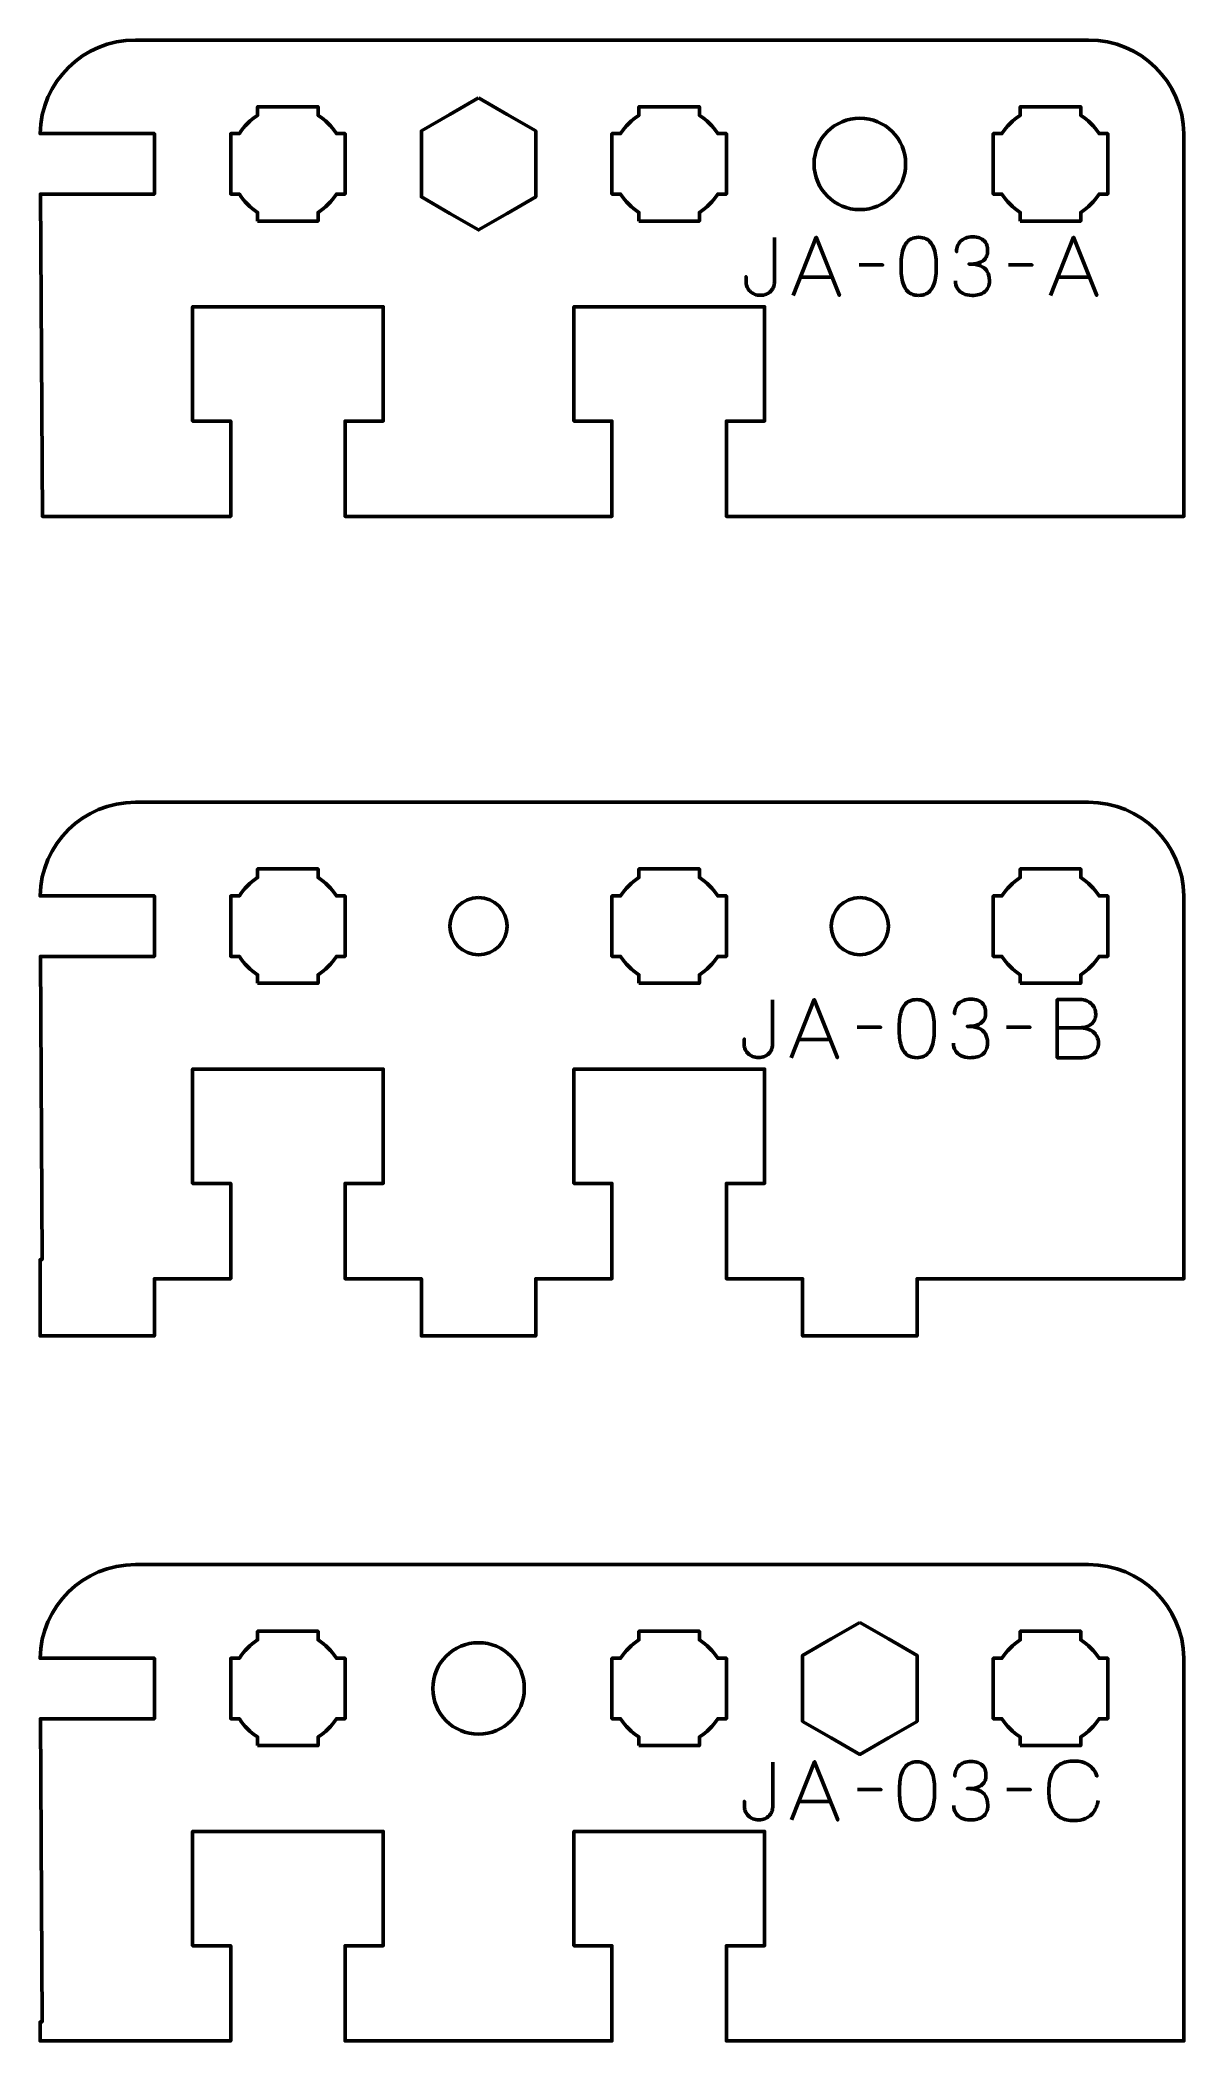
# Model space of a CAD drawing. Header units: centimetres. Extents: x -13.5 to -7.5, y -20.1 to -9.6.
import ezdxf

# ---------------------------------------------------------------- set-up
doc = ezdxf.new("R2010")
doc.units = ezdxf.units.CM
doc.header["$MEASUREMENT"] = 0
doc.layers.add('Layer 1', color=7, linetype='Continuous')

msp = doc.modelspace()

# ---------------------------------------------------------------- linework, layer by layer
at = {"layer": 'Layer 1', "lineweight": 53}
for centre, major_axis, ratio in [((-9.2, -10.25001), (0.23999, 0), 0.99995833), ((-11.2, -14.25001), (0, 0.15), 1), ((-9.2, -14.25001), (0, 0.15), 1), ((-11.2, -18.25001), (0.23999, 0), 0.99995833)]:
    msp.add_ellipse(centre, major_axis=major_axis, ratio=ratio, dxfattribs=at)
for points, knots in [([(-7.99996, -9.60001), (-7.99996, -9.60001), (-13.00005, -9.60001), (-13.00005, -9.60001), (-13.00005, -9.60001), (-13.27321, -9.60001), (-13.49528, -9.81921), (-13.49995, -10.09126), (-13.49995, -10.09126), (-13.49995, -10.09126), (-12.90005, -10.09126), (-12.90005, -10.09126), (-12.90005, -10.09126), (-12.90005, -10.09126), (-12.90005, -10.40876), (-12.90005, -10.40876), (-12.90005, -10.40876), (-12.90005, -10.40876), (-13.49813, -10.40876), (-13.49813, -10.40876), (-13.49813, -10.40876), (-13.49813, -10.40876), (-13.48755, -12.10001), (-13.48755, -12.10001), (-13.48755, -12.10001), (-13.48755, -12.10001), (-12.50005, -12.10001), (-12.50005, -12.10001), (-12.50005, -12.10001), (-12.50005, -12.10001), (-12.50005, -11.60001), (-12.50005, -11.60001), (-12.50005, -11.60001), (-12.50005, -11.60001), (-12.70005, -11.6), (-12.70005, -11.6), (-12.70005, -11.6), (-12.70005, -11.6), (-12.70005, -11.00001), (-12.70005, -11.00001), (-12.70005, -11.00001), (-12.31672, -11.00001), (-12.08338, -11.00001), (-11.70005, -11.00001), (-11.70005, -11.00001), (-11.70005, -11.00001), (-11.70005, -11.6), (-11.70005, -11.6), (-11.70005, -11.6), (-11.70005, -11.6), (-11.90005, -11.60001), (-11.90005, -11.60001), (-11.90005, -11.60001), (-11.90005, -11.60001), (-11.90005, -12.10002), (-11.90005, -12.10002), (-11.90005, -12.10002), (-11.90005, -12.10002), (-11.49996, -12.10001), (-11.49996, -12.10001), (-11.49996, -12.10001), (-11.49996, -12.10001), (-11.49996, -12.10001), (-11.49996, -12.10001), (-11.49996, -12.10001), (-11.49996, -12.10001), (-10.89996, -12.10001), (-10.89996, -12.10001), (-10.89996, -12.10001), (-10.89996, -12.10001), (-10.89996, -12.10001), (-10.89996, -12.10001), (-10.89996, -12.10001), (-10.89996, -12.10001), (-10.50005, -12.10001), (-10.50005, -12.10001), (-10.50005, -12.10001), (-10.50005, -12.10001), (-10.50005, -11.60001), (-10.50005, -11.60001), (-10.50005, -11.60001), (-10.50005, -11.60001), (-10.70005, -11.6), (-10.70005, -11.6), (-10.70005, -11.6), (-10.70005, -11.6), (-10.70005, -11.00001), (-10.70005, -11.00001), (-10.70005, -11.00001), (-10.31672, -11.00001), (-10.08338, -11.00001), (-9.70005, -11.00001), (-9.70005, -11.00001), (-9.70005, -11.00001), (-9.70005, -11.6), (-9.70005, -11.6), (-9.70005, -11.6), (-9.70005, -11.6), (-9.90005, -11.60001), (-9.90005, -11.60001), (-9.90005, -11.60001), (-9.90005, -11.60001), (-9.90005, -12.10001), (-9.90005, -12.10001), (-9.90005, -12.10001), (-9.90005, -12.10001), (-7.49995, -12.10001), (-7.49995, -12.10001), (-7.49995, -12.10001), (-7.49995, -12.10001), (-7.49995, -12.10001), (-7.49995, -12.10001), (-7.49995, -12.10001), (-7.49995, -12.10001), (-7.49995, -12.10002), (-7.49995, -12.10002), (-7.49995, -12.10002), (-7.49995, -12.10002), (-7.50006, -10.09126), (-7.50006, -10.09126), (-7.50006, -10.09126), (-7.50473, -9.81921), (-7.7268, -9.60001), (-7.99996, -9.60001)], [0, 0, 0, 0, 0.03225806, 0.03225806, 0.03225806, 0.03225806, 0.06451613, 0.06451613, 0.06451613, 0.06451613, 0.09677419, 0.09677419, 0.09677419, 0.09677419, 0.12903226, 0.12903226, 0.12903226, 0.12903226, 0.16129032, 0.16129032, 0.16129032, 0.16129032, 0.19354839, 0.19354839, 0.19354839, 0.19354839, 0.22580645, 0.22580645, 0.22580645, 0.22580645, 0.25806452, 0.25806452, 0.25806452, 0.25806452, 0.29032258, 0.29032258, 0.29032258, 0.29032258, 0.32258065, 0.32258065, 0.32258065, 0.32258065, 0.35483871, 0.35483871, 0.35483871, 0.35483871, 0.38709677, 0.38709677, 0.38709677, 0.38709677, 0.41935484, 0.41935484, 0.41935484, 0.41935484, 0.4516129, 0.4516129, 0.4516129, 0.4516129, 0.48387097, 0.48387097, 0.48387097, 0.48387097, 0.51612903, 0.51612903, 0.51612903, 0.51612903, 0.5483871, 0.5483871, 0.5483871, 0.5483871, 0.58064516, 0.58064516, 0.58064516, 0.58064516, 0.61290323, 0.61290323, 0.61290323, 0.61290323, 0.64516129, 0.64516129, 0.64516129, 0.64516129, 0.67741935, 0.67741935, 0.67741935, 0.67741935, 0.70967742, 0.70967742, 0.70967742, 0.70967742, 0.74193548, 0.74193548, 0.74193548, 0.74193548, 0.77419355, 0.77419355, 0.77419355, 0.77419355, 0.80645161, 0.80645161, 0.80645161, 0.80645161, 0.83870968, 0.83870968, 0.83870968, 0.83870968, 0.87096774, 0.87096774, 0.87096774, 0.87096774, 0.90322581, 0.90322581, 0.90322581, 0.90322581, 0.93548387, 0.93548387, 0.93548387, 0.93548387, 0.96774194, 0.96774194, 0.96774194, 0.96774194, 1, 1, 1, 1]), ([(-12.35876, -10.55001), (-12.35876, -10.55001), (-12.35876, -10.50457), (-12.35876, -10.50457), (-12.35876, -10.50457), (-12.39752, -10.48034), (-12.43034, -10.44751), (-12.45457, -10.40876), (-12.45457, -10.40876), (-12.45457, -10.40876), (-12.50001, -10.40876), (-12.50001, -10.40876), (-12.50001, -10.40876), (-12.50001, -10.40876), (-12.50001, -10.25001), (-12.50001, -10.25001), (-12.50001, -10.25001), (-12.50001, -10.25001), (-12.50001, -10.09126), (-12.50001, -10.09126), (-12.50001, -10.09126), (-12.50001, -10.09126), (-12.45457, -10.09126), (-12.45457, -10.09126), (-12.45457, -10.09126), (-12.43034, -10.05251), (-12.39752, -10.01968), (-12.35876, -9.99545), (-12.35876, -9.99545), (-12.35876, -9.99545), (-12.35876, -9.95001), (-12.35876, -9.95001), (-12.35876, -9.95001), (-12.35876, -9.95001), (-12.2, -9.95001), (-12.2, -9.95001), (-12.2, -9.95001), (-12.2, -9.95001), (-12.04125, -9.95001), (-12.04125, -9.95001), (-12.04125, -9.95001), (-12.04125, -9.95001), (-12.04125, -9.99545), (-12.04125, -9.99545), (-12.04125, -9.99545), (-12.00249, -10.01968), (-11.96967, -10.05251), (-11.94544, -10.09126), (-11.94544, -10.09126), (-11.94544, -10.09126), (-11.9, -10.09126), (-11.9, -10.09126), (-11.9, -10.09126), (-11.9, -10.09126), (-11.9, -10.25001), (-11.9, -10.25001), (-11.9, -10.25001), (-11.9, -10.25001), (-11.9, -10.40876), (-11.9, -10.40876), (-11.9, -10.40876), (-11.9, -10.40876), (-11.94544, -10.40876), (-11.94544, -10.40876), (-11.94544, -10.40876), (-11.96967, -10.44751), (-12.00249, -10.48034), (-12.04125, -10.50457), (-12.04125, -10.50457), (-12.04125, -10.50457), (-12.04125, -10.55001), (-12.04125, -10.55001), (-12.04125, -10.55001), (-12.04125, -10.55001), (-12.2, -10.55001), (-12.2, -10.55001), (-12.2, -10.55001), (-12.2, -10.55001), (-12.35876, -10.55001), (-12.35876, -10.55001)], [0, 0, 0, 0, 0.05, 0.05, 0.05, 0.05, 0.1, 0.1, 0.1, 0.1, 0.15, 0.15, 0.15, 0.15, 0.2, 0.2, 0.2, 0.2, 0.25, 0.25, 0.25, 0.25, 0.3, 0.3, 0.3, 0.3, 0.35, 0.35, 0.35, 0.35, 0.4, 0.4, 0.4, 0.4, 0.45, 0.45, 0.45, 0.45, 0.5, 0.5, 0.5, 0.5, 0.55, 0.55, 0.55, 0.55, 0.6, 0.6, 0.6, 0.6, 0.65, 0.65, 0.65, 0.65, 0.7, 0.7, 0.7, 0.7, 0.75, 0.75, 0.75, 0.75, 0.8, 0.8, 0.8, 0.8, 0.85, 0.85, 0.85, 0.85, 0.9, 0.9, 0.9, 0.9, 0.95, 0.95, 0.95, 0.95, 1, 1, 1, 1]), ([(-11.2, -9.9036), (-11.2, -9.9036), (-11.05, -9.9902), (-11.05, -9.9902), (-11.05, -9.9902), (-11.05, -9.9902), (-10.9, -10.0768), (-10.9, -10.0768), (-10.9, -10.0768), (-10.9, -10.0768), (-10.9, -10.25001), (-10.9, -10.25001), (-10.9, -10.25001), (-10.9, -10.25001), (-10.9, -10.42322), (-10.9, -10.42322), (-10.9, -10.42322), (-10.9, -10.42322), (-11.05, -10.50982), (-11.05, -10.50982), (-11.05, -10.50982), (-11.05, -10.50982), (-11.2, -10.59642), (-11.2, -10.59642), (-11.2, -10.59642), (-11.2, -10.59642), (-11.35, -10.50982), (-11.35, -10.50982), (-11.35, -10.50982), (-11.35, -10.50982), (-11.5, -10.42322), (-11.5, -10.42322), (-11.5, -10.42322), (-11.5, -10.42322), (-11.5, -10.25001), (-11.5, -10.25001), (-11.5, -10.25001), (-11.5, -10.25001), (-11.5, -10.0768), (-11.5, -10.0768), (-11.5, -10.0768), (-11.5, -10.0768), (-11.35, -9.9902), (-11.35, -9.9902), (-11.35, -9.9902), (-11.35, -9.9902), (-11.2, -9.9036), (-11.2, -9.9036)], [0, 0, 0, 0, 0.08333333, 0.08333333, 0.08333333, 0.08333333, 0.16666667, 0.16666667, 0.16666667, 0.16666667, 0.25, 0.25, 0.25, 0.25, 0.33333333, 0.33333333, 0.33333333, 0.33333333, 0.41666667, 0.41666667, 0.41666667, 0.41666667, 0.5, 0.5, 0.5, 0.5, 0.58333333, 0.58333333, 0.58333333, 0.58333333, 0.66666667, 0.66666667, 0.66666667, 0.66666667, 0.75, 0.75, 0.75, 0.75, 0.83333333, 0.83333333, 0.83333333, 0.83333333, 0.91666667, 0.91666667, 0.91666667, 0.91666667, 1, 1, 1, 1]), ([(-10.35876, -10.55001), (-10.35876, -10.55001), (-10.35876, -10.50457), (-10.35876, -10.50457), (-10.35876, -10.50457), (-10.39752, -10.48034), (-10.43034, -10.44751), (-10.45457, -10.40876), (-10.45457, -10.40876), (-10.45457, -10.40876), (-10.50001, -10.40876), (-10.50001, -10.40876), (-10.50001, -10.40876), (-10.50001, -10.40876), (-10.50001, -10.25001), (-10.50001, -10.25001), (-10.50001, -10.25001), (-10.50001, -10.25001), (-10.50001, -10.09126), (-10.50001, -10.09126), (-10.50001, -10.09126), (-10.50001, -10.09126), (-10.45457, -10.09126), (-10.45457, -10.09126), (-10.45457, -10.09126), (-10.43034, -10.05251), (-10.39752, -10.01968), (-10.35876, -9.99545), (-10.35876, -9.99545), (-10.35876, -9.99545), (-10.35876, -9.95001), (-10.35876, -9.95001), (-10.35876, -9.95001), (-10.35876, -9.95001), (-10.2, -9.95001), (-10.2, -9.95001), (-10.2, -9.95001), (-10.2, -9.95001), (-10.04125, -9.95001), (-10.04125, -9.95001), (-10.04125, -9.95001), (-10.04125, -9.95001), (-10.04125, -9.99545), (-10.04125, -9.99545), (-10.04125, -9.99545), (-10.00249, -10.01968), (-9.96967, -10.05251), (-9.94544, -10.09126), (-9.94544, -10.09126), (-9.94544, -10.09126), (-9.9, -10.09126), (-9.9, -10.09126), (-9.9, -10.09126), (-9.9, -10.09126), (-9.9, -10.25001), (-9.9, -10.25001), (-9.9, -10.25001), (-9.9, -10.25001), (-9.9, -10.40876), (-9.9, -10.40876), (-9.9, -10.40876), (-9.9, -10.40876), (-9.94544, -10.40876), (-9.94544, -10.40876), (-9.94544, -10.40876), (-9.96967, -10.44751), (-10.00249, -10.48034), (-10.04125, -10.50457), (-10.04125, -10.50457), (-10.04125, -10.50457), (-10.04125, -10.55001), (-10.04125, -10.55001), (-10.04125, -10.55001), (-10.04125, -10.55001), (-10.2, -10.55001), (-10.2, -10.55001), (-10.2, -10.55001), (-10.2, -10.55001), (-10.35876, -10.55001), (-10.35876, -10.55001)], [0, 0, 0, 0, 0.05, 0.05, 0.05, 0.05, 0.1, 0.1, 0.1, 0.1, 0.15, 0.15, 0.15, 0.15, 0.2, 0.2, 0.2, 0.2, 0.25, 0.25, 0.25, 0.25, 0.3, 0.3, 0.3, 0.3, 0.35, 0.35, 0.35, 0.35, 0.4, 0.4, 0.4, 0.4, 0.45, 0.45, 0.45, 0.45, 0.5, 0.5, 0.5, 0.5, 0.55, 0.55, 0.55, 0.55, 0.6, 0.6, 0.6, 0.6, 0.65, 0.65, 0.65, 0.65, 0.7, 0.7, 0.7, 0.7, 0.75, 0.75, 0.75, 0.75, 0.8, 0.8, 0.8, 0.8, 0.85, 0.85, 0.85, 0.85, 0.9, 0.9, 0.9, 0.9, 0.95, 0.95, 0.95, 0.95, 1, 1, 1, 1]), ([(-8.35876, -10.55001), (-8.35876, -10.55001), (-8.35876, -10.50457), (-8.35876, -10.50457), (-8.35876, -10.50457), (-8.39752, -10.48034), (-8.43034, -10.44751), (-8.45457, -10.40876), (-8.45457, -10.40876), (-8.45457, -10.40876), (-8.50001, -10.40876), (-8.50001, -10.40876), (-8.50001, -10.40876), (-8.50001, -10.40876), (-8.50001, -10.25001), (-8.50001, -10.25001), (-8.50001, -10.25001), (-8.50001, -10.25001), (-8.50001, -10.09126), (-8.50001, -10.09126), (-8.50001, -10.09126), (-8.50001, -10.09126), (-8.45457, -10.09126), (-8.45457, -10.09126), (-8.45457, -10.09126), (-8.43034, -10.05251), (-8.39752, -10.01968), (-8.35876, -9.99545), (-8.35876, -9.99545), (-8.35876, -9.99545), (-8.35876, -9.95001), (-8.35876, -9.95001), (-8.35876, -9.95001), (-8.35876, -9.95001), (-8.2, -9.95001), (-8.2, -9.95001), (-8.2, -9.95001), (-8.2, -9.95001), (-8.04125, -9.95001), (-8.04125, -9.95001), (-8.04125, -9.95001), (-8.04125, -9.95001), (-8.04125, -9.99545), (-8.04125, -9.99545), (-8.04125, -9.99545), (-8.00249, -10.01968), (-7.96967, -10.05251), (-7.94544, -10.09126), (-7.94544, -10.09126), (-7.94544, -10.09126), (-7.9, -10.09126), (-7.9, -10.09126), (-7.9, -10.09126), (-7.9, -10.09126), (-7.9, -10.25001), (-7.9, -10.25001), (-7.9, -10.25001), (-7.9, -10.25001), (-7.9, -10.40876), (-7.9, -10.40876), (-7.9, -10.40876), (-7.9, -10.40876), (-7.94544, -10.40876), (-7.94544, -10.40876), (-7.94544, -10.40876), (-7.96967, -10.44751), (-8.00249, -10.48034), (-8.04125, -10.50457), (-8.04125, -10.50457), (-8.04125, -10.50457), (-8.04125, -10.55001), (-8.04125, -10.55001), (-8.04125, -10.55001), (-8.04125, -10.55001), (-8.2, -10.55001), (-8.2, -10.55001), (-8.2, -10.55001), (-8.2, -10.55001), (-8.35876, -10.55001), (-8.35876, -10.55001)], [0, 0, 0, 0, 0.05, 0.05, 0.05, 0.05, 0.1, 0.1, 0.1, 0.1, 0.15, 0.15, 0.15, 0.15, 0.2, 0.2, 0.2, 0.2, 0.25, 0.25, 0.25, 0.25, 0.3, 0.3, 0.3, 0.3, 0.35, 0.35, 0.35, 0.35, 0.4, 0.4, 0.4, 0.4, 0.45, 0.45, 0.45, 0.45, 0.5, 0.5, 0.5, 0.5, 0.55, 0.55, 0.55, 0.55, 0.6, 0.6, 0.6, 0.6, 0.65, 0.65, 0.65, 0.65, 0.7, 0.7, 0.7, 0.7, 0.75, 0.75, 0.75, 0.75, 0.8, 0.8, 0.8, 0.8, 0.85, 0.85, 0.85, 0.85, 0.9, 0.9, 0.9, 0.9, 0.95, 0.95, 0.95, 0.95, 1, 1, 1, 1]), ([(-7.99996, -13.60001), (-7.7268, -13.60001), (-7.50473, -13.81921), (-7.50006, -14.09126), (-7.50006, -14.09126), (-7.50006, -14.09126), (-7.49995, -16.10002), (-7.49995, -16.10002), (-7.49995, -16.10002), (-7.49995, -16.10002), (-7.49995, -16.10001), (-7.49995, -16.10001), (-7.49995, -16.10001), (-7.49995, -16.10001), (-7.49995, -16.10001), (-7.49995, -16.10001), (-7.49995, -16.10001), (-7.49995, -16.10001), (-8.90005, -16.10001), (-8.90005, -16.10001), (-8.90005, -16.10001), (-8.90005, -16.10001), (-8.90005, -16.40001), (-8.90005, -16.40001), (-8.90005, -16.40001), (-8.90005, -16.40001), (-9.50005, -16.40001), (-9.50005, -16.40001), (-9.50005, -16.40001), (-9.50005, -16.40001), (-9.50005, -16.10001), (-9.50005, -16.10001), (-9.50005, -16.10001), (-9.50005, -16.10001), (-9.90005, -16.10001), (-9.90005, -16.10001), (-9.90005, -16.10001), (-9.90005, -16.10001), (-9.90005, -15.60001), (-9.90005, -15.60001), (-9.90005, -15.60001), (-9.90005, -15.60001), (-9.70005, -15.6), (-9.70005, -15.6), (-9.70005, -15.6), (-9.70005, -15.6), (-9.70005, -15.00001), (-9.70005, -15.00001), (-9.70005, -15.00001), (-10.08338, -15.00001), (-10.31672, -15.00001), (-10.70005, -15.00001), (-10.70005, -15.00001), (-10.70005, -15.00001), (-10.70005, -15.6), (-10.70005, -15.6), (-10.70005, -15.6), (-10.70005, -15.6), (-10.50005, -15.60001), (-10.50005, -15.60001), (-10.50005, -15.60001), (-10.50005, -15.60001), (-10.50005, -16.10001), (-10.50005, -16.10001), (-10.50005, -16.10001), (-10.50005, -16.10001), (-10.89996, -16.10001), (-10.89996, -16.10001), (-10.89996, -16.10001), (-10.89996, -16.10001), (-10.89996, -16.40001), (-10.89996, -16.40001), (-10.89996, -16.40001), (-10.89996, -16.40001), (-10.90005, -16.40001), (-10.90005, -16.40001), (-10.90005, -16.40001), (-10.90005, -16.40001), (-11.49996, -16.40001), (-11.49996, -16.40001), (-11.49996, -16.40001), (-11.49996, -16.40001), (-11.50005, -16.40001), (-11.50005, -16.40001), (-11.50005, -16.40001), (-11.50005, -16.40001), (-11.50005, -16.10001), (-11.50005, -16.10001), (-11.50005, -16.10001), (-11.50005, -16.10001), (-11.90005, -16.10002), (-11.90005, -16.10002), (-11.90005, -16.10002), (-11.90005, -16.10002), (-11.90005, -15.60001), (-11.90005, -15.60001), (-11.90005, -15.60001), (-11.90005, -15.60001), (-11.70005, -15.6), (-11.70005, -15.6), (-11.70005, -15.6), (-11.70005, -15.6), (-11.70005, -15.00001), (-11.70005, -15.00001), (-11.70005, -15.00001), (-12.08338, -15.00001), (-12.31672, -15.00001), (-12.70005, -15.00001), (-12.70005, -15.00001), (-12.70005, -15.00001), (-12.70005, -15.6), (-12.70005, -15.6), (-12.70005, -15.6), (-12.70005, -15.6), (-12.50005, -15.60001), (-12.50005, -15.60001), (-12.50005, -15.60001), (-12.50005, -15.60001), (-12.50005, -16.10001), (-12.50005, -16.10001), (-12.50005, -16.10001), (-12.50005, -16.10001), (-12.90005, -16.10001), (-12.90005, -16.10001), (-12.90005, -16.10001), (-12.90005, -16.10001), (-12.90005, -16.40001), (-12.90005, -16.40001), (-12.90005, -16.40001), (-12.90005, -16.40001), (-13.48755, -16.40001), (-13.48755, -16.40001), (-13.48755, -16.40001), (-13.48755, -16.40001), (-13.50005, -16.40001), (-13.50005, -16.40001), (-13.50005, -16.40001), (-13.50005, -16.40001), (-13.50005, -16.00001), (-13.50005, -16.00001), (-13.50005, -16.00001), (-13.50005, -16.00001), (-13.48968, -16.00001), (-13.48968, -16.00001), (-13.48968, -16.00001), (-13.48968, -16.00001), (-13.49813, -14.40876), (-13.49813, -14.40876), (-13.49813, -14.40876), (-13.49813, -14.40876), (-12.90005, -14.40876), (-12.90005, -14.40876), (-12.90005, -14.40876), (-12.90005, -14.40876), (-12.90005, -14.09126), (-12.90005, -14.09126), (-12.90005, -14.09126), (-12.90005, -14.09126), (-13.49995, -14.09126), (-13.49995, -14.09126), (-13.49995, -14.09126), (-13.49528, -13.81921), (-13.27321, -13.60001), (-13.00005, -13.60001), (-13.00005, -13.60001), (-13.00005, -13.60001), (-7.99996, -13.60001), (-7.99996, -13.60001)], [0, 0, 0, 0, 0.02380952, 0.02380952, 0.02380952, 0.02380952, 0.04761905, 0.04761905, 0.04761905, 0.04761905, 0.07142857, 0.07142857, 0.07142857, 0.07142857, 0.0952381, 0.0952381, 0.0952381, 0.0952381, 0.11904762, 0.11904762, 0.11904762, 0.11904762, 0.14285714, 0.14285714, 0.14285714, 0.14285714, 0.16666667, 0.16666667, 0.16666667, 0.16666667, 0.19047619, 0.19047619, 0.19047619, 0.19047619, 0.21428571, 0.21428571, 0.21428571, 0.21428571, 0.23809524, 0.23809524, 0.23809524, 0.23809524, 0.26190476, 0.26190476, 0.26190476, 0.26190476, 0.28571429, 0.28571429, 0.28571429, 0.28571429, 0.30952381, 0.30952381, 0.30952381, 0.30952381, 0.33333333, 0.33333333, 0.33333333, 0.33333333, 0.35714286, 0.35714286, 0.35714286, 0.35714286, 0.38095238, 0.38095238, 0.38095238, 0.38095238, 0.4047619, 0.4047619, 0.4047619, 0.4047619, 0.42857143, 0.42857143, 0.42857143, 0.42857143, 0.45238095, 0.45238095, 0.45238095, 0.45238095, 0.47619048, 0.47619048, 0.47619048, 0.47619048, 0.5, 0.5, 0.5, 0.5, 0.52380952, 0.52380952, 0.52380952, 0.52380952, 0.54761905, 0.54761905, 0.54761905, 0.54761905, 0.57142857, 0.57142857, 0.57142857, 0.57142857, 0.5952381, 0.5952381, 0.5952381, 0.5952381, 0.61904762, 0.61904762, 0.61904762, 0.61904762, 0.64285714, 0.64285714, 0.64285714, 0.64285714, 0.66666667, 0.66666667, 0.66666667, 0.66666667, 0.69047619, 0.69047619, 0.69047619, 0.69047619, 0.71428571, 0.71428571, 0.71428571, 0.71428571, 0.73809524, 0.73809524, 0.73809524, 0.73809524, 0.76190476, 0.76190476, 0.76190476, 0.76190476, 0.78571429, 0.78571429, 0.78571429, 0.78571429, 0.80952381, 0.80952381, 0.80952381, 0.80952381, 0.83333333, 0.83333333, 0.83333333, 0.83333333, 0.85714286, 0.85714286, 0.85714286, 0.85714286, 0.88095238, 0.88095238, 0.88095238, 0.88095238, 0.9047619, 0.9047619, 0.9047619, 0.9047619, 0.92857143, 0.92857143, 0.92857143, 0.92857143, 0.95238095, 0.95238095, 0.95238095, 0.95238095, 0.97619048, 0.97619048, 0.97619048, 0.97619048, 1, 1, 1, 1]), ([(-12.35876, -14.55001), (-12.35876, -14.55001), (-12.35876, -14.50457), (-12.35876, -14.50457), (-12.35876, -14.50457), (-12.39752, -14.48034), (-12.43034, -14.44751), (-12.45457, -14.40876), (-12.45457, -14.40876), (-12.45457, -14.40876), (-12.50001, -14.40876), (-12.50001, -14.40876), (-12.50001, -14.40876), (-12.50001, -14.40876), (-12.50001, -14.25001), (-12.50001, -14.25001), (-12.50001, -14.25001), (-12.50001, -14.25001), (-12.50001, -14.09126), (-12.50001, -14.09126), (-12.50001, -14.09126), (-12.50001, -14.09126), (-12.45457, -14.09126), (-12.45457, -14.09126), (-12.45457, -14.09126), (-12.43034, -14.05251), (-12.39752, -14.01968), (-12.35876, -13.99545), (-12.35876, -13.99545), (-12.35876, -13.99545), (-12.35876, -13.95001), (-12.35876, -13.95001), (-12.35876, -13.95001), (-12.35876, -13.95001), (-12.2, -13.95001), (-12.2, -13.95001), (-12.2, -13.95001), (-12.2, -13.95001), (-12.04125, -13.95001), (-12.04125, -13.95001), (-12.04125, -13.95001), (-12.04125, -13.95001), (-12.04125, -13.99545), (-12.04125, -13.99545), (-12.04125, -13.99545), (-12.00249, -14.01968), (-11.96967, -14.05251), (-11.94544, -14.09126), (-11.94544, -14.09126), (-11.94544, -14.09126), (-11.9, -14.09126), (-11.9, -14.09126), (-11.9, -14.09126), (-11.9, -14.09126), (-11.9, -14.25001), (-11.9, -14.25001), (-11.9, -14.25001), (-11.9, -14.25001), (-11.9, -14.40876), (-11.9, -14.40876), (-11.9, -14.40876), (-11.9, -14.40876), (-11.94544, -14.40876), (-11.94544, -14.40876), (-11.94544, -14.40876), (-11.96967, -14.44751), (-12.00249, -14.48034), (-12.04125, -14.50457), (-12.04125, -14.50457), (-12.04125, -14.50457), (-12.04125, -14.55001), (-12.04125, -14.55001), (-12.04125, -14.55001), (-12.04125, -14.55001), (-12.2, -14.55001), (-12.2, -14.55001), (-12.2, -14.55001), (-12.2, -14.55001), (-12.35876, -14.55001), (-12.35876, -14.55001)], [0, 0, 0, 0, 0.05, 0.05, 0.05, 0.05, 0.1, 0.1, 0.1, 0.1, 0.15, 0.15, 0.15, 0.15, 0.2, 0.2, 0.2, 0.2, 0.25, 0.25, 0.25, 0.25, 0.3, 0.3, 0.3, 0.3, 0.35, 0.35, 0.35, 0.35, 0.4, 0.4, 0.4, 0.4, 0.45, 0.45, 0.45, 0.45, 0.5, 0.5, 0.5, 0.5, 0.55, 0.55, 0.55, 0.55, 0.6, 0.6, 0.6, 0.6, 0.65, 0.65, 0.65, 0.65, 0.7, 0.7, 0.7, 0.7, 0.75, 0.75, 0.75, 0.75, 0.8, 0.8, 0.8, 0.8, 0.85, 0.85, 0.85, 0.85, 0.9, 0.9, 0.9, 0.9, 0.95, 0.95, 0.95, 0.95, 1, 1, 1, 1]), ([(-10.35876, -14.55001), (-10.35876, -14.55001), (-10.35876, -14.50457), (-10.35876, -14.50457), (-10.35876, -14.50457), (-10.39752, -14.48034), (-10.43034, -14.44751), (-10.45457, -14.40876), (-10.45457, -14.40876), (-10.45457, -14.40876), (-10.50001, -14.40876), (-10.50001, -14.40876), (-10.50001, -14.40876), (-10.50001, -14.40876), (-10.50001, -14.25001), (-10.50001, -14.25001), (-10.50001, -14.25001), (-10.50001, -14.25001), (-10.50001, -14.09126), (-10.50001, -14.09126), (-10.50001, -14.09126), (-10.50001, -14.09126), (-10.45457, -14.09126), (-10.45457, -14.09126), (-10.45457, -14.09126), (-10.43034, -14.05251), (-10.39752, -14.01968), (-10.35876, -13.99545), (-10.35876, -13.99545), (-10.35876, -13.99545), (-10.35876, -13.95001), (-10.35876, -13.95001), (-10.35876, -13.95001), (-10.35876, -13.95001), (-10.2, -13.95001), (-10.2, -13.95001), (-10.2, -13.95001), (-10.2, -13.95001), (-10.04125, -13.95001), (-10.04125, -13.95001), (-10.04125, -13.95001), (-10.04125, -13.95001), (-10.04125, -13.99545), (-10.04125, -13.99545), (-10.04125, -13.99545), (-10.00249, -14.01968), (-9.96967, -14.05251), (-9.94544, -14.09126), (-9.94544, -14.09126), (-9.94544, -14.09126), (-9.9, -14.09126), (-9.9, -14.09126), (-9.9, -14.09126), (-9.9, -14.09126), (-9.9, -14.25001), (-9.9, -14.25001), (-9.9, -14.25001), (-9.9, -14.25001), (-9.9, -14.40876), (-9.9, -14.40876), (-9.9, -14.40876), (-9.9, -14.40876), (-9.94544, -14.40876), (-9.94544, -14.40876), (-9.94544, -14.40876), (-9.96967, -14.44751), (-10.00249, -14.48034), (-10.04125, -14.50457), (-10.04125, -14.50457), (-10.04125, -14.50457), (-10.04125, -14.55001), (-10.04125, -14.55001), (-10.04125, -14.55001), (-10.04125, -14.55001), (-10.2, -14.55001), (-10.2, -14.55001), (-10.2, -14.55001), (-10.2, -14.55001), (-10.35876, -14.55001), (-10.35876, -14.55001)], [0, 0, 0, 0, 0.05, 0.05, 0.05, 0.05, 0.1, 0.1, 0.1, 0.1, 0.15, 0.15, 0.15, 0.15, 0.2, 0.2, 0.2, 0.2, 0.25, 0.25, 0.25, 0.25, 0.3, 0.3, 0.3, 0.3, 0.35, 0.35, 0.35, 0.35, 0.4, 0.4, 0.4, 0.4, 0.45, 0.45, 0.45, 0.45, 0.5, 0.5, 0.5, 0.5, 0.55, 0.55, 0.55, 0.55, 0.6, 0.6, 0.6, 0.6, 0.65, 0.65, 0.65, 0.65, 0.7, 0.7, 0.7, 0.7, 0.75, 0.75, 0.75, 0.75, 0.8, 0.8, 0.8, 0.8, 0.85, 0.85, 0.85, 0.85, 0.9, 0.9, 0.9, 0.9, 0.95, 0.95, 0.95, 0.95, 1, 1, 1, 1]), ([(-8.35876, -14.55001), (-8.35876, -14.55001), (-8.35876, -14.50457), (-8.35876, -14.50457), (-8.35876, -14.50457), (-8.39752, -14.48034), (-8.43034, -14.44751), (-8.45457, -14.40876), (-8.45457, -14.40876), (-8.45457, -14.40876), (-8.50001, -14.40876), (-8.50001, -14.40876), (-8.50001, -14.40876), (-8.50001, -14.40876), (-8.50001, -14.25001), (-8.50001, -14.25001), (-8.50001, -14.25001), (-8.50001, -14.25001), (-8.50001, -14.09126), (-8.50001, -14.09126), (-8.50001, -14.09126), (-8.50001, -14.09126), (-8.45457, -14.09126), (-8.45457, -14.09126), (-8.45457, -14.09126), (-8.43034, -14.05251), (-8.39752, -14.01968), (-8.35876, -13.99545), (-8.35876, -13.99545), (-8.35876, -13.99545), (-8.35876, -13.95001), (-8.35876, -13.95001), (-8.35876, -13.95001), (-8.35876, -13.95001), (-8.2, -13.95001), (-8.2, -13.95001), (-8.2, -13.95001), (-8.2, -13.95001), (-8.04125, -13.95001), (-8.04125, -13.95001), (-8.04125, -13.95001), (-8.04125, -13.95001), (-8.04125, -13.99545), (-8.04125, -13.99545), (-8.04125, -13.99545), (-8.00249, -14.01968), (-7.96967, -14.05251), (-7.94544, -14.09126), (-7.94544, -14.09126), (-7.94544, -14.09126), (-7.9, -14.09126), (-7.9, -14.09126), (-7.9, -14.09126), (-7.9, -14.09126), (-7.9, -14.25001), (-7.9, -14.25001), (-7.9, -14.25001), (-7.9, -14.25001), (-7.9, -14.40876), (-7.9, -14.40876), (-7.9, -14.40876), (-7.9, -14.40876), (-7.94544, -14.40876), (-7.94544, -14.40876), (-7.94544, -14.40876), (-7.96967, -14.44751), (-8.00249, -14.48034), (-8.04125, -14.50457), (-8.04125, -14.50457), (-8.04125, -14.50457), (-8.04125, -14.55001), (-8.04125, -14.55001), (-8.04125, -14.55001), (-8.04125, -14.55001), (-8.2, -14.55001), (-8.2, -14.55001), (-8.2, -14.55001), (-8.2, -14.55001), (-8.35876, -14.55001), (-8.35876, -14.55001)], [0, 0, 0, 0, 0.05, 0.05, 0.05, 0.05, 0.1, 0.1, 0.1, 0.1, 0.15, 0.15, 0.15, 0.15, 0.2, 0.2, 0.2, 0.2, 0.25, 0.25, 0.25, 0.25, 0.3, 0.3, 0.3, 0.3, 0.35, 0.35, 0.35, 0.35, 0.4, 0.4, 0.4, 0.4, 0.45, 0.45, 0.45, 0.45, 0.5, 0.5, 0.5, 0.5, 0.55, 0.55, 0.55, 0.55, 0.6, 0.6, 0.6, 0.6, 0.65, 0.65, 0.65, 0.65, 0.7, 0.7, 0.7, 0.7, 0.75, 0.75, 0.75, 0.75, 0.8, 0.8, 0.8, 0.8, 0.85, 0.85, 0.85, 0.85, 0.9, 0.9, 0.9, 0.9, 0.95, 0.95, 0.95, 0.95, 1, 1, 1, 1]), ([(-7.99996, -17.60001), (-7.7268, -17.60001), (-7.50473, -17.81921), (-7.50006, -18.09126), (-7.50006, -18.09126), (-7.50006, -18.09126), (-7.49995, -20.10002), (-7.49995, -20.10002), (-7.49995, -20.10002), (-7.49995, -20.10002), (-7.49995, -20.10001), (-7.49995, -20.10001), (-7.49995, -20.10001), (-7.49995, -20.10001), (-7.49995, -20.10001), (-7.49995, -20.10001), (-7.49995, -20.10001), (-7.49995, -20.10001), (-9.90005, -20.10001), (-9.90005, -20.10001), (-9.90005, -20.10001), (-9.90005, -20.10001), (-9.90005, -19.60001), (-9.90005, -19.60001), (-9.90005, -19.60001), (-9.90005, -19.60001), (-9.70005, -19.6), (-9.70005, -19.6), (-9.70005, -19.6), (-9.70005, -19.6), (-9.70005, -19.00001), (-9.70005, -19.00001), (-9.70005, -19.00001), (-10.08338, -19.00001), (-10.31672, -19.00001), (-10.70005, -19.00001), (-10.70005, -19.00001), (-10.70005, -19.00001), (-10.70005, -19.6), (-10.70005, -19.6), (-10.70005, -19.6), (-10.70005, -19.6), (-10.50005, -19.60001), (-10.50005, -19.60001), (-10.50005, -19.60001), (-10.50005, -19.60001), (-10.50005, -20.10001), (-10.50005, -20.10001), (-10.50005, -20.10001), (-10.50005, -20.10001), (-11.90005, -20.10002), (-11.90005, -20.10002), (-11.90005, -20.10002), (-11.90005, -20.10002), (-11.90005, -19.60001), (-11.90005, -19.60001), (-11.90005, -19.60001), (-11.90005, -19.60001), (-11.70005, -19.6), (-11.70005, -19.6), (-11.70005, -19.6), (-11.70005, -19.6), (-11.70005, -19.00001), (-11.70005, -19.00001), (-11.70005, -19.00001), (-12.08338, -19.00001), (-12.31672, -19.00001), (-12.70005, -19.00001), (-12.70005, -19.00001), (-12.70005, -19.00001), (-12.70005, -19.6), (-12.70005, -19.6), (-12.70005, -19.6), (-12.70005, -19.6), (-12.50005, -19.60001), (-12.50005, -19.60001), (-12.50005, -19.60001), (-12.50005, -19.60001), (-12.50005, -20.10001), (-12.50005, -20.10001), (-12.50005, -20.10001), (-12.50005, -20.10001), (-12.90005, -20.10001), (-12.90005, -20.10001), (-12.90005, -20.10001), (-12.90005, -20.10001), (-12.90005, -20.10001), (-12.90005, -20.10001), (-12.90005, -20.10001), (-12.90005, -20.10001), (-13.48755, -20.10001), (-13.48755, -20.10001), (-13.48755, -20.10001), (-13.48755, -20.10001), (-13.50005, -20.10001), (-13.50005, -20.10001), (-13.50005, -20.10001), (-13.50005, -20.10001), (-13.50005, -20.00001), (-13.50005, -20.00001), (-13.50005, -20.00001), (-13.50005, -20.00001), (-13.48968, -20.00001), (-13.48968, -20.00001), (-13.48968, -20.00001), (-13.48968, -20.00001), (-13.49813, -18.40876), (-13.49813, -18.40876), (-13.49813, -18.40876), (-13.49813, -18.40876), (-12.90005, -18.40876), (-12.90005, -18.40876), (-12.90005, -18.40876), (-12.90005, -18.40876), (-12.90005, -18.09126), (-12.90005, -18.09126), (-12.90005, -18.09126), (-12.90005, -18.09126), (-13.49995, -18.09126), (-13.49995, -18.09126), (-13.49995, -18.09126), (-13.49528, -17.81921), (-13.27321, -17.60001), (-13.00005, -17.60001), (-13.00005, -17.60001), (-13.00005, -17.60001), (-7.99996, -17.60001), (-7.99996, -17.60001)], [0, 0, 0, 0, 0.03125, 0.03125, 0.03125, 0.03125, 0.0625, 0.0625, 0.0625, 0.0625, 0.09375, 0.09375, 0.09375, 0.09375, 0.125, 0.125, 0.125, 0.125, 0.15625, 0.15625, 0.15625, 0.15625, 0.1875, 0.1875, 0.1875, 0.1875, 0.21875, 0.21875, 0.21875, 0.21875, 0.25, 0.25, 0.25, 0.25, 0.28125, 0.28125, 0.28125, 0.28125, 0.3125, 0.3125, 0.3125, 0.3125, 0.34375, 0.34375, 0.34375, 0.34375, 0.375, 0.375, 0.375, 0.375, 0.40625, 0.40625, 0.40625, 0.40625, 0.4375, 0.4375, 0.4375, 0.4375, 0.46875, 0.46875, 0.46875, 0.46875, 0.5, 0.5, 0.5, 0.5, 0.53125, 0.53125, 0.53125, 0.53125, 0.5625, 0.5625, 0.5625, 0.5625, 0.59375, 0.59375, 0.59375, 0.59375, 0.625, 0.625, 0.625, 0.625, 0.65625, 0.65625, 0.65625, 0.65625, 0.6875, 0.6875, 0.6875, 0.6875, 0.71875, 0.71875, 0.71875, 0.71875, 0.75, 0.75, 0.75, 0.75, 0.78125, 0.78125, 0.78125, 0.78125, 0.8125, 0.8125, 0.8125, 0.8125, 0.84375, 0.84375, 0.84375, 0.84375, 0.875, 0.875, 0.875, 0.875, 0.90625, 0.90625, 0.90625, 0.90625, 0.9375, 0.9375, 0.9375, 0.9375, 0.96875, 0.96875, 0.96875, 0.96875, 1, 1, 1, 1]), ([(-12.35876, -18.55001), (-12.35876, -18.55001), (-12.35876, -18.50457), (-12.35876, -18.50457), (-12.35876, -18.50457), (-12.39752, -18.48034), (-12.43034, -18.44751), (-12.45457, -18.40876), (-12.45457, -18.40876), (-12.45457, -18.40876), (-12.50001, -18.40876), (-12.50001, -18.40876), (-12.50001, -18.40876), (-12.50001, -18.40876), (-12.50001, -18.25001), (-12.50001, -18.25001), (-12.50001, -18.25001), (-12.50001, -18.25001), (-12.50001, -18.09126), (-12.50001, -18.09126), (-12.50001, -18.09126), (-12.50001, -18.09126), (-12.45457, -18.09126), (-12.45457, -18.09126), (-12.45457, -18.09126), (-12.43034, -18.05251), (-12.39752, -18.01968), (-12.35876, -17.99545), (-12.35876, -17.99545), (-12.35876, -17.99545), (-12.35876, -17.95001), (-12.35876, -17.95001), (-12.35876, -17.95001), (-12.35876, -17.95001), (-12.2, -17.95001), (-12.2, -17.95001), (-12.2, -17.95001), (-12.2, -17.95001), (-12.04125, -17.95001), (-12.04125, -17.95001), (-12.04125, -17.95001), (-12.04125, -17.95001), (-12.04125, -17.99545), (-12.04125, -17.99545), (-12.04125, -17.99545), (-12.00249, -18.01968), (-11.96967, -18.05251), (-11.94544, -18.09126), (-11.94544, -18.09126), (-11.94544, -18.09126), (-11.9, -18.09126), (-11.9, -18.09126), (-11.9, -18.09126), (-11.9, -18.09126), (-11.9, -18.25001), (-11.9, -18.25001), (-11.9, -18.25001), (-11.9, -18.25001), (-11.9, -18.40876), (-11.9, -18.40876), (-11.9, -18.40876), (-11.9, -18.40876), (-11.94544, -18.40876), (-11.94544, -18.40876), (-11.94544, -18.40876), (-11.96967, -18.44751), (-12.00249, -18.48034), (-12.04125, -18.50457), (-12.04125, -18.50457), (-12.04125, -18.50457), (-12.04125, -18.55001), (-12.04125, -18.55001), (-12.04125, -18.55001), (-12.04125, -18.55001), (-12.2, -18.55001), (-12.2, -18.55001), (-12.2, -18.55001), (-12.2, -18.55001), (-12.35876, -18.55001), (-12.35876, -18.55001)], [0, 0, 0, 0, 0.05, 0.05, 0.05, 0.05, 0.1, 0.1, 0.1, 0.1, 0.15, 0.15, 0.15, 0.15, 0.2, 0.2, 0.2, 0.2, 0.25, 0.25, 0.25, 0.25, 0.3, 0.3, 0.3, 0.3, 0.35, 0.35, 0.35, 0.35, 0.4, 0.4, 0.4, 0.4, 0.45, 0.45, 0.45, 0.45, 0.5, 0.5, 0.5, 0.5, 0.55, 0.55, 0.55, 0.55, 0.6, 0.6, 0.6, 0.6, 0.65, 0.65, 0.65, 0.65, 0.7, 0.7, 0.7, 0.7, 0.75, 0.75, 0.75, 0.75, 0.8, 0.8, 0.8, 0.8, 0.85, 0.85, 0.85, 0.85, 0.9, 0.9, 0.9, 0.9, 0.95, 0.95, 0.95, 0.95, 1, 1, 1, 1]), ([(-10.35876, -18.55001), (-10.35876, -18.55001), (-10.35876, -18.50457), (-10.35876, -18.50457), (-10.35876, -18.50457), (-10.39752, -18.48034), (-10.43034, -18.44751), (-10.45457, -18.40876), (-10.45457, -18.40876), (-10.45457, -18.40876), (-10.50001, -18.40876), (-10.50001, -18.40876), (-10.50001, -18.40876), (-10.50001, -18.40876), (-10.50001, -18.25001), (-10.50001, -18.25001), (-10.50001, -18.25001), (-10.50001, -18.25001), (-10.50001, -18.09126), (-10.50001, -18.09126), (-10.50001, -18.09126), (-10.50001, -18.09126), (-10.45457, -18.09126), (-10.45457, -18.09126), (-10.45457, -18.09126), (-10.43034, -18.05251), (-10.39752, -18.01968), (-10.35876, -17.99545), (-10.35876, -17.99545), (-10.35876, -17.99545), (-10.35876, -17.95001), (-10.35876, -17.95001), (-10.35876, -17.95001), (-10.35876, -17.95001), (-10.2, -17.95001), (-10.2, -17.95001), (-10.2, -17.95001), (-10.2, -17.95001), (-10.04125, -17.95001), (-10.04125, -17.95001), (-10.04125, -17.95001), (-10.04125, -17.95001), (-10.04125, -17.99545), (-10.04125, -17.99545), (-10.04125, -17.99545), (-10.00249, -18.01968), (-9.96967, -18.05251), (-9.94544, -18.09126), (-9.94544, -18.09126), (-9.94544, -18.09126), (-9.9, -18.09126), (-9.9, -18.09126), (-9.9, -18.09126), (-9.9, -18.09126), (-9.9, -18.25001), (-9.9, -18.25001), (-9.9, -18.25001), (-9.9, -18.25001), (-9.9, -18.40876), (-9.9, -18.40876), (-9.9, -18.40876), (-9.9, -18.40876), (-9.94544, -18.40876), (-9.94544, -18.40876), (-9.94544, -18.40876), (-9.96967, -18.44751), (-10.00249, -18.48034), (-10.04125, -18.50457), (-10.04125, -18.50457), (-10.04125, -18.50457), (-10.04125, -18.55001), (-10.04125, -18.55001), (-10.04125, -18.55001), (-10.04125, -18.55001), (-10.2, -18.55001), (-10.2, -18.55001), (-10.2, -18.55001), (-10.2, -18.55001), (-10.35876, -18.55001), (-10.35876, -18.55001)], [0, 0, 0, 0, 0.05, 0.05, 0.05, 0.05, 0.1, 0.1, 0.1, 0.1, 0.15, 0.15, 0.15, 0.15, 0.2, 0.2, 0.2, 0.2, 0.25, 0.25, 0.25, 0.25, 0.3, 0.3, 0.3, 0.3, 0.35, 0.35, 0.35, 0.35, 0.4, 0.4, 0.4, 0.4, 0.45, 0.45, 0.45, 0.45, 0.5, 0.5, 0.5, 0.5, 0.55, 0.55, 0.55, 0.55, 0.6, 0.6, 0.6, 0.6, 0.65, 0.65, 0.65, 0.65, 0.7, 0.7, 0.7, 0.7, 0.75, 0.75, 0.75, 0.75, 0.8, 0.8, 0.8, 0.8, 0.85, 0.85, 0.85, 0.85, 0.9, 0.9, 0.9, 0.9, 0.95, 0.95, 0.95, 0.95, 1, 1, 1, 1]), ([(-9.2, -17.9036), (-9.2, -17.9036), (-9.05, -17.9902), (-9.05, -17.9902), (-9.05, -17.9902), (-9.05, -17.9902), (-8.9, -18.0768), (-8.9, -18.0768), (-8.9, -18.0768), (-8.9, -18.0768), (-8.9, -18.25001), (-8.9, -18.25001), (-8.9, -18.25001), (-8.9, -18.25001), (-8.9, -18.42322), (-8.9, -18.42322), (-8.9, -18.42322), (-8.9, -18.42322), (-9.05, -18.50982), (-9.05, -18.50982), (-9.05, -18.50982), (-9.05, -18.50982), (-9.2, -18.59642), (-9.2, -18.59642), (-9.2, -18.59642), (-9.2, -18.59642), (-9.35, -18.50982), (-9.35, -18.50982), (-9.35, -18.50982), (-9.35, -18.50982), (-9.5, -18.42322), (-9.5, -18.42322), (-9.5, -18.42322), (-9.5, -18.42322), (-9.5, -18.25001), (-9.5, -18.25001), (-9.5, -18.25001), (-9.5, -18.25001), (-9.5, -18.0768), (-9.5, -18.0768), (-9.5, -18.0768), (-9.5, -18.0768), (-9.35, -17.9902), (-9.35, -17.9902), (-9.35, -17.9902), (-9.35, -17.9902), (-9.2, -17.9036), (-9.2, -17.9036)], [0, 0, 0, 0, 0.08333333, 0.08333333, 0.08333333, 0.08333333, 0.16666667, 0.16666667, 0.16666667, 0.16666667, 0.25, 0.25, 0.25, 0.25, 0.33333333, 0.33333333, 0.33333333, 0.33333333, 0.41666667, 0.41666667, 0.41666667, 0.41666667, 0.5, 0.5, 0.5, 0.5, 0.58333333, 0.58333333, 0.58333333, 0.58333333, 0.66666667, 0.66666667, 0.66666667, 0.66666667, 0.75, 0.75, 0.75, 0.75, 0.83333333, 0.83333333, 0.83333333, 0.83333333, 0.91666667, 0.91666667, 0.91666667, 0.91666667, 1, 1, 1, 1]), ([(-8.35876, -18.55001), (-8.35876, -18.55001), (-8.35876, -18.50457), (-8.35876, -18.50457), (-8.35876, -18.50457), (-8.39752, -18.48034), (-8.43034, -18.44751), (-8.45457, -18.40876), (-8.45457, -18.40876), (-8.45457, -18.40876), (-8.50001, -18.40876), (-8.50001, -18.40876), (-8.50001, -18.40876), (-8.50001, -18.40876), (-8.50001, -18.25001), (-8.50001, -18.25001), (-8.50001, -18.25001), (-8.50001, -18.25001), (-8.50001, -18.09126), (-8.50001, -18.09126), (-8.50001, -18.09126), (-8.50001, -18.09126), (-8.45457, -18.09126), (-8.45457, -18.09126), (-8.45457, -18.09126), (-8.43034, -18.05251), (-8.39752, -18.01968), (-8.35876, -17.99545), (-8.35876, -17.99545), (-8.35876, -17.99545), (-8.35876, -17.95001), (-8.35876, -17.95001), (-8.35876, -17.95001), (-8.35876, -17.95001), (-8.2, -17.95001), (-8.2, -17.95001), (-8.2, -17.95001), (-8.2, -17.95001), (-8.04125, -17.95001), (-8.04125, -17.95001), (-8.04125, -17.95001), (-8.04125, -17.95001), (-8.04125, -17.99545), (-8.04125, -17.99545), (-8.04125, -17.99545), (-8.00249, -18.01968), (-7.96967, -18.05251), (-7.94544, -18.09126), (-7.94544, -18.09126), (-7.94544, -18.09126), (-7.9, -18.09126), (-7.9, -18.09126), (-7.9, -18.09126), (-7.9, -18.09126), (-7.9, -18.25001), (-7.9, -18.25001), (-7.9, -18.25001), (-7.9, -18.25001), (-7.9, -18.40876), (-7.9, -18.40876), (-7.9, -18.40876), (-7.9, -18.40876), (-7.94544, -18.40876), (-7.94544, -18.40876), (-7.94544, -18.40876), (-7.96967, -18.44751), (-8.00249, -18.48034), (-8.04125, -18.50457), (-8.04125, -18.50457), (-8.04125, -18.50457), (-8.04125, -18.55001), (-8.04125, -18.55001), (-8.04125, -18.55001), (-8.04125, -18.55001), (-8.2, -18.55001), (-8.2, -18.55001), (-8.2, -18.55001), (-8.2, -18.55001), (-8.35876, -18.55001), (-8.35876, -18.55001)], [0, 0, 0, 0, 0.05, 0.05, 0.05, 0.05, 0.1, 0.1, 0.1, 0.1, 0.15, 0.15, 0.15, 0.15, 0.2, 0.2, 0.2, 0.2, 0.25, 0.25, 0.25, 0.25, 0.3, 0.3, 0.3, 0.3, 0.35, 0.35, 0.35, 0.35, 0.4, 0.4, 0.4, 0.4, 0.45, 0.45, 0.45, 0.45, 0.5, 0.5, 0.5, 0.5, 0.55, 0.55, 0.55, 0.55, 0.6, 0.6, 0.6, 0.6, 0.65, 0.65, 0.65, 0.65, 0.7, 0.7, 0.7, 0.7, 0.75, 0.75, 0.75, 0.75, 0.8, 0.8, 0.8, 0.8, 0.85, 0.85, 0.85, 0.85, 0.9, 0.9, 0.9, 0.9, 0.95, 0.95, 0.95, 0.95, 1, 1, 1, 1])]:
    msp.add_open_spline(points, degree=3, knots=knots, dxfattribs=at)
at = {"layer": 'Layer 1', "color": 5, "lineweight": 53}
for points, knots in [([(-9.64798, -10.63659), (-9.64798, -10.63659), (-9.6484, -10.87366), (-9.6484, -10.87366), (-9.6484, -10.87366), (-9.6484, -10.88135), (-9.65003, -10.88911), (-9.65313, -10.8968), (-9.65313, -10.8968), (-9.65631, -10.90456), (-9.66096, -10.91162), (-9.6671, -10.91811), (-9.6671, -10.91811), (-9.67331, -10.92453), (-9.68086, -10.92975), (-9.68982, -10.93363), (-9.68982, -10.93363), (-9.69885, -10.93758), (-9.70915, -10.93956), (-9.72079, -10.9397), (-9.72079, -10.9397), (-9.73244, -10.9397), (-9.74295, -10.93779), (-9.75226, -10.93405), (-9.75226, -10.93405), (-9.76158, -10.93024), (-9.76955, -10.92516), (-9.77611, -10.91874), (-9.77611, -10.91874), (-9.78274, -10.91232), (-9.78775, -10.90527), (-9.79128, -10.89743), (-9.79128, -10.89743), (-9.79481, -10.8896), (-9.79657, -10.8817), (-9.79657, -10.87366), (-9.79657, -10.87366), (-9.79657, -10.87366), (-9.79657, -10.84233), (-9.79657, -10.84233), (-9.79657, -10.84233), (-9.79657, -10.84233), (-9.79657, -10.87366), (-9.79657, -10.87366), (-9.79657, -10.87366), (-9.79657, -10.8817), (-9.79481, -10.8896), (-9.79128, -10.89743), (-9.79128, -10.89743), (-9.78775, -10.90527), (-9.78274, -10.91232), (-9.77611, -10.91874), (-9.77611, -10.91874), (-9.76955, -10.92516), (-9.76158, -10.93024), (-9.75226, -10.93405), (-9.75226, -10.93405), (-9.74295, -10.93779), (-9.73244, -10.9397), (-9.72079, -10.9397), (-9.72079, -10.9397), (-9.70915, -10.93956), (-9.69885, -10.93758), (-9.68982, -10.93363), (-9.68982, -10.93363), (-9.68086, -10.92975), (-9.67331, -10.92453), (-9.6671, -10.91811), (-9.6671, -10.91811), (-9.66096, -10.91162), (-9.65631, -10.90456), (-9.65313, -10.8968), (-9.65313, -10.8968), (-9.65003, -10.88911), (-9.6484, -10.88135), (-9.6484, -10.87366), (-9.6484, -10.87366), (-9.6484, -10.87366), (-9.64798, -10.63659), (-9.64798, -10.63659)], [0, 0, 0, 0, 0.05, 0.05, 0.05, 0.05, 0.1, 0.1, 0.1, 0.1, 0.15, 0.15, 0.15, 0.15, 0.2, 0.2, 0.2, 0.2, 0.25, 0.25, 0.25, 0.25, 0.3, 0.3, 0.3, 0.3, 0.35, 0.35, 0.35, 0.35, 0.4, 0.4, 0.4, 0.4, 0.45, 0.45, 0.45, 0.45, 0.5, 0.5, 0.5, 0.5, 0.55, 0.55, 0.55, 0.55, 0.6, 0.6, 0.6, 0.6, 0.65, 0.65, 0.65, 0.65, 0.7, 0.7, 0.7, 0.7, 0.75, 0.75, 0.75, 0.75, 0.8, 0.8, 0.8, 0.8, 0.85, 0.85, 0.85, 0.85, 0.9, 0.9, 0.9, 0.9, 0.95, 0.95, 0.95, 0.95, 1, 1, 1, 1]), ([(-9.54977, -10.94012), (-9.54977, -10.94012), (-9.4287, -10.6349), (-9.4287, -10.6349), (-9.4287, -10.6349), (-9.4287, -10.6349), (-9.3072, -10.94012), (-9.3072, -10.94012), (-9.3072, -10.94012), (-9.3072, -10.94012), (-9.4287, -10.6349), (-9.4287, -10.6349), (-9.4287, -10.6349), (-9.4287, -10.6349), (-9.54977, -10.94012), (-9.54977, -10.94012)], [0, 0, 0, 0, 0.25, 0.25, 0.25, 0.25, 0.5, 0.5, 0.5, 0.5, 0.75, 0.75, 0.75, 0.75, 1, 1, 1, 1]), ([(-8.89148, -10.94012), (-8.87667, -10.94005), (-8.8639, -10.93744), (-8.85324, -10.93236), (-8.85324, -10.93236), (-8.84266, -10.92728), (-8.83384, -10.92001), (-8.82679, -10.91077), (-8.82679, -10.91077), (-8.8198, -10.90146), (-8.8143, -10.89045), (-8.81021, -10.87775), (-8.81021, -10.87775), (-8.80618, -10.86505), (-8.80329, -10.85115), (-8.80167, -10.83591), (-8.80167, -10.83591), (-8.79997, -10.82067), (-8.79913, -10.80465), (-8.7992, -10.78772), (-8.7992, -10.78772), (-8.79913, -10.77086), (-8.79997, -10.75484), (-8.80167, -10.73967), (-8.80167, -10.73967), (-8.80329, -10.7245), (-8.80618, -10.71053), (-8.81021, -10.69783), (-8.81021, -10.69783), (-8.8143, -10.6852), (-8.8198, -10.6742), (-8.82679, -10.66481), (-8.82679, -10.66481), (-8.83384, -10.6555), (-8.84266, -10.64823), (-8.85324, -10.64315), (-8.85324, -10.64315), (-8.8639, -10.638), (-8.87667, -10.63539), (-8.89148, -10.63532), (-8.89148, -10.63532), (-8.9063, -10.63539), (-8.91907, -10.638), (-8.92973, -10.64315), (-8.92973, -10.64315), (-8.94031, -10.64823), (-8.94913, -10.6555), (-8.95618, -10.66481), (-8.95618, -10.66481), (-8.96317, -10.6742), (-8.96867, -10.6852), (-8.97276, -10.69783), (-8.97276, -10.69783), (-8.97679, -10.71053), (-8.97968, -10.7245), (-8.9813, -10.73967), (-8.9813, -10.73967), (-8.98299, -10.75484), (-8.98384, -10.77086), (-8.98377, -10.78772), (-8.98377, -10.78772), (-8.98384, -10.80465), (-8.98299, -10.82067), (-8.9813, -10.83591), (-8.9813, -10.83591), (-8.97968, -10.85115), (-8.97679, -10.86505), (-8.97276, -10.87775), (-8.97276, -10.87775), (-8.96867, -10.89045), (-8.96317, -10.90146), (-8.95618, -10.91077), (-8.95618, -10.91077), (-8.94913, -10.92001), (-8.94031, -10.92728), (-8.92973, -10.93236), (-8.92973, -10.93236), (-8.91907, -10.93744), (-8.9063, -10.94005), (-8.89148, -10.94012)], [0, 0, 0, 0, 0.05, 0.05, 0.05, 0.05, 0.1, 0.1, 0.1, 0.1, 0.15, 0.15, 0.15, 0.15, 0.2, 0.2, 0.2, 0.2, 0.25, 0.25, 0.25, 0.25, 0.3, 0.3, 0.3, 0.3, 0.35, 0.35, 0.35, 0.35, 0.4, 0.4, 0.4, 0.4, 0.45, 0.45, 0.45, 0.45, 0.5, 0.5, 0.5, 0.5, 0.55, 0.55, 0.55, 0.55, 0.6, 0.6, 0.6, 0.6, 0.65, 0.65, 0.65, 0.65, 0.7, 0.7, 0.7, 0.7, 0.75, 0.75, 0.75, 0.75, 0.8, 0.8, 0.8, 0.8, 0.85, 0.85, 0.85, 0.85, 0.9, 0.9, 0.9, 0.9, 0.95, 0.95, 0.95, 0.95, 1, 1, 1, 1]), ([(-8.89148, -10.94012), (-8.87667, -10.94005), (-8.8639, -10.93744), (-8.85324, -10.93236), (-8.85324, -10.93236), (-8.84266, -10.92728), (-8.83384, -10.92001), (-8.82679, -10.91077), (-8.82679, -10.91077), (-8.8198, -10.90146), (-8.8143, -10.89045), (-8.81021, -10.87775), (-8.81021, -10.87775), (-8.80618, -10.86505), (-8.80329, -10.85115), (-8.80167, -10.83591), (-8.80167, -10.83591), (-8.79997, -10.82067), (-8.79913, -10.80465), (-8.7992, -10.78772), (-8.7992, -10.78772), (-8.79913, -10.77086), (-8.79997, -10.75484), (-8.80167, -10.73967), (-8.80167, -10.73967), (-8.80329, -10.7245), (-8.80618, -10.71053), (-8.81021, -10.69783), (-8.81021, -10.69783), (-8.8143, -10.6852), (-8.8198, -10.6742), (-8.82679, -10.66481), (-8.82679, -10.66481), (-8.83384, -10.6555), (-8.84266, -10.64823), (-8.85324, -10.64315), (-8.85324, -10.64315), (-8.8639, -10.638), (-8.87667, -10.63539), (-8.89148, -10.63532), (-8.89148, -10.63532), (-8.9063, -10.63539), (-8.91907, -10.638), (-8.92973, -10.64315), (-8.92973, -10.64315), (-8.94031, -10.64823), (-8.94913, -10.6555), (-8.95618, -10.66481), (-8.95618, -10.66481), (-8.96317, -10.6742), (-8.96867, -10.6852), (-8.97276, -10.69783), (-8.97276, -10.69783), (-8.97679, -10.71053), (-8.97968, -10.7245), (-8.9813, -10.73967), (-8.9813, -10.73967), (-8.98299, -10.75484), (-8.98384, -10.77086), (-8.98377, -10.78772), (-8.98377, -10.78772), (-8.98384, -10.80465), (-8.98299, -10.82067), (-8.9813, -10.83591), (-8.9813, -10.83591), (-8.97968, -10.85115), (-8.97679, -10.86505), (-8.97276, -10.87775), (-8.97276, -10.87775), (-8.96867, -10.89045), (-8.96317, -10.90146), (-8.95618, -10.91077), (-8.95618, -10.91077), (-8.94913, -10.92001), (-8.94031, -10.92728), (-8.92973, -10.93236), (-8.92973, -10.93236), (-8.91907, -10.93744), (-8.9063, -10.94005), (-8.89148, -10.94012)], [0, 0, 0, 0, 0.05, 0.05, 0.05, 0.05, 0.1, 0.1, 0.1, 0.1, 0.15, 0.15, 0.15, 0.15, 0.2, 0.2, 0.2, 0.2, 0.25, 0.25, 0.25, 0.25, 0.3, 0.3, 0.3, 0.3, 0.35, 0.35, 0.35, 0.35, 0.4, 0.4, 0.4, 0.4, 0.45, 0.45, 0.45, 0.45, 0.5, 0.5, 0.5, 0.5, 0.55, 0.55, 0.55, 0.55, 0.6, 0.6, 0.6, 0.6, 0.65, 0.65, 0.65, 0.65, 0.7, 0.7, 0.7, 0.7, 0.75, 0.75, 0.75, 0.75, 0.8, 0.8, 0.8, 0.8, 0.85, 0.85, 0.85, 0.85, 0.9, 0.9, 0.9, 0.9, 0.95, 0.95, 0.95, 0.95, 1, 1, 1, 1]), ([(-8.69887, -10.8635), (-8.6988, -10.87874), (-8.69527, -10.892), (-8.68829, -10.9035), (-8.68829, -10.9035), (-8.6813, -10.91493), (-8.67135, -10.92389), (-8.65837, -10.93031), (-8.65837, -10.93031), (-8.64539, -10.93673), (-8.6298, -10.93998), (-8.61166, -10.94012), (-8.61166, -10.94012), (-8.59805, -10.94012), (-8.5857, -10.93871), (-8.57448, -10.93575), (-8.57448, -10.93575), (-8.56333, -10.93278), (-8.55374, -10.9282), (-8.54562, -10.92192), (-8.54562, -10.92192), (-8.53751, -10.91564), (-8.5313, -10.90752), (-8.52686, -10.89765), (-8.52686, -10.89765), (-8.52248, -10.8877), (-8.5203, -10.87577), (-8.52023, -10.8618), (-8.52023, -10.8618), (-8.52015, -10.84318), (-8.52396, -10.82744), (-8.53151, -10.81467), (-8.53151, -10.81467), (-8.53906, -10.8019), (-8.55078, -10.79231), (-8.56651, -10.78575), (-8.56651, -10.78575), (-8.58224, -10.77918), (-8.60242, -10.77587), (-8.6269, -10.77587), (-8.6269, -10.77587), (-8.60863, -10.77594), (-8.59332, -10.77425), (-8.58083, -10.77079), (-8.58083, -10.77079), (-8.56841, -10.76733), (-8.55847, -10.76246), (-8.55099, -10.75611), (-8.55099, -10.75611), (-8.54351, -10.74983), (-8.53808, -10.74235), (-8.53483, -10.73375), (-8.53483, -10.73375), (-8.53151, -10.72521), (-8.52989, -10.71583), (-8.52996, -10.7056), (-8.52996, -10.7056), (-8.52989, -10.69536), (-8.5313, -10.68591), (-8.53412, -10.67716), (-8.53412, -10.67716), (-8.53688, -10.66841), (-8.54139, -10.66072), (-8.54753, -10.65416), (-8.54753, -10.65416), (-8.55367, -10.6476), (-8.56178, -10.64245), (-8.57173, -10.63878), (-8.57173, -10.63878), (-8.58175, -10.63511), (-8.59396, -10.63328), (-8.60828, -10.63321), (-8.60828, -10.63321), (-8.62253, -10.63328), (-8.63502, -10.63539), (-8.6456, -10.63949), (-8.6456, -10.63949), (-8.65626, -10.64358), (-8.665, -10.64915), (-8.67206, -10.65628), (-8.67206, -10.65628), (-8.67904, -10.6634), (-8.68427, -10.67152), (-8.68772, -10.68069), (-8.68772, -10.68069), (-8.69125, -10.68986), (-8.69294, -10.6996), (-8.69294, -10.70983), (-8.69294, -10.70983), (-8.69294, -10.6996), (-8.69125, -10.68986), (-8.68772, -10.68069), (-8.68772, -10.68069), (-8.68427, -10.67152), (-8.67904, -10.6634), (-8.67206, -10.65628), (-8.67206, -10.65628), (-8.665, -10.64915), (-8.65626, -10.64358), (-8.6456, -10.63949), (-8.6456, -10.63949), (-8.63502, -10.63539), (-8.62253, -10.63328), (-8.60828, -10.63321), (-8.60828, -10.63321), (-8.59396, -10.63328), (-8.58175, -10.63511), (-8.57173, -10.63878), (-8.57173, -10.63878), (-8.56178, -10.64245), (-8.55367, -10.6476), (-8.54753, -10.65416), (-8.54753, -10.65416), (-8.54139, -10.66072), (-8.53688, -10.66841), (-8.53412, -10.67716), (-8.53412, -10.67716), (-8.5313, -10.68591), (-8.52989, -10.69536), (-8.52996, -10.7056), (-8.52996, -10.7056), (-8.52989, -10.71583), (-8.53151, -10.72521), (-8.53483, -10.73375), (-8.53483, -10.73375), (-8.53808, -10.74235), (-8.54351, -10.74983), (-8.55099, -10.75611), (-8.55099, -10.75611), (-8.55847, -10.76246), (-8.56841, -10.76733), (-8.58083, -10.77079), (-8.58083, -10.77079), (-8.59332, -10.77425), (-8.60863, -10.77594), (-8.6269, -10.77587), (-8.6269, -10.77587), (-8.60242, -10.77587), (-8.58224, -10.77918), (-8.56651, -10.78575), (-8.56651, -10.78575), (-8.55078, -10.79231), (-8.53906, -10.8019), (-8.53151, -10.81467), (-8.53151, -10.81467), (-8.52396, -10.82744), (-8.52015, -10.84318), (-8.52023, -10.8618), (-8.52023, -10.8618), (-8.5203, -10.87577), (-8.52248, -10.8877), (-8.52686, -10.89765), (-8.52686, -10.89765), (-8.5313, -10.90752), (-8.53751, -10.91564), (-8.54562, -10.92192), (-8.54562, -10.92192), (-8.55374, -10.9282), (-8.56333, -10.93278), (-8.57448, -10.93575), (-8.57448, -10.93575), (-8.5857, -10.93871), (-8.59805, -10.94012), (-8.61166, -10.94012), (-8.61166, -10.94012), (-8.6298, -10.93998), (-8.64539, -10.93673), (-8.65837, -10.93031), (-8.65837, -10.93031), (-8.67135, -10.92389), (-8.6813, -10.91493), (-8.68829, -10.9035), (-8.68829, -10.9035), (-8.69527, -10.892), (-8.6988, -10.87874), (-8.69887, -10.8635)], [0, 0, 0, 0, 0.02272727, 0.02272727, 0.02272727, 0.02272727, 0.04545455, 0.04545455, 0.04545455, 0.04545455, 0.06818182, 0.06818182, 0.06818182, 0.06818182, 0.09090909, 0.09090909, 0.09090909, 0.09090909, 0.11363636, 0.11363636, 0.11363636, 0.11363636, 0.13636364, 0.13636364, 0.13636364, 0.13636364, 0.15909091, 0.15909091, 0.15909091, 0.15909091, 0.18181818, 0.18181818, 0.18181818, 0.18181818, 0.20454545, 0.20454545, 0.20454545, 0.20454545, 0.22727273, 0.22727273, 0.22727273, 0.22727273, 0.25, 0.25, 0.25, 0.25, 0.27272727, 0.27272727, 0.27272727, 0.27272727, 0.29545455, 0.29545455, 0.29545455, 0.29545455, 0.31818182, 0.31818182, 0.31818182, 0.31818182, 0.34090909, 0.34090909, 0.34090909, 0.34090909, 0.36363636, 0.36363636, 0.36363636, 0.36363636, 0.38636364, 0.38636364, 0.38636364, 0.38636364, 0.40909091, 0.40909091, 0.40909091, 0.40909091, 0.43181818, 0.43181818, 0.43181818, 0.43181818, 0.45454545, 0.45454545, 0.45454545, 0.45454545, 0.47727273, 0.47727273, 0.47727273, 0.47727273, 0.5, 0.5, 0.5, 0.5, 0.52272727, 0.52272727, 0.52272727, 0.52272727, 0.54545455, 0.54545455, 0.54545455, 0.54545455, 0.56818182, 0.56818182, 0.56818182, 0.56818182, 0.59090909, 0.59090909, 0.59090909, 0.59090909, 0.61363636, 0.61363636, 0.61363636, 0.61363636, 0.63636364, 0.63636364, 0.63636364, 0.63636364, 0.65909091, 0.65909091, 0.65909091, 0.65909091, 0.68181818, 0.68181818, 0.68181818, 0.68181818, 0.70454545, 0.70454545, 0.70454545, 0.70454545, 0.72727273, 0.72727273, 0.72727273, 0.72727273, 0.75, 0.75, 0.75, 0.75, 0.77272727, 0.77272727, 0.77272727, 0.77272727, 0.79545455, 0.79545455, 0.79545455, 0.79545455, 0.81818182, 0.81818182, 0.81818182, 0.81818182, 0.84090909, 0.84090909, 0.84090909, 0.84090909, 0.86363636, 0.86363636, 0.86363636, 0.86363636, 0.88636364, 0.88636364, 0.88636364, 0.88636364, 0.90909091, 0.90909091, 0.90909091, 0.90909091, 0.93181818, 0.93181818, 0.93181818, 0.93181818, 0.95454545, 0.95454545, 0.95454545, 0.95454545, 0.97727273, 0.97727273, 0.97727273, 0.97727273, 1, 1, 1, 1]), ([(-8.20018, -10.94012), (-8.20018, -10.94012), (-8.07911, -10.6349), (-8.07911, -10.6349), (-8.07911, -10.6349), (-8.07911, -10.6349), (-7.95761, -10.94012), (-7.95761, -10.94012), (-7.95761, -10.94012), (-7.95761, -10.94012), (-8.07911, -10.6349), (-8.07911, -10.6349), (-8.07911, -10.6349), (-8.07911, -10.6349), (-8.20018, -10.94012), (-8.20018, -10.94012)], [0, 0, 0, 0, 0.25, 0.25, 0.25, 0.25, 0.5, 0.5, 0.5, 0.5, 0.75, 0.75, 0.75, 0.75, 1, 1, 1, 1]), ([(-9.20391, -10.78052), (-9.20391, -10.78052), (-9.08072, -10.78052), (-9.08072, -10.78052), (-9.08072, -10.78052), (-9.08072, -10.78052), (-9.20391, -10.78052), (-9.20391, -10.78052)], [0, 0, 0, 0, 0.5, 0.5, 0.5, 0.5, 1, 1, 1, 1]), ([(-8.42031, -10.78052), (-8.42031, -10.78052), (-8.29712, -10.78052), (-8.29712, -10.78052), (-8.29712, -10.78052), (-8.29712, -10.78052), (-8.42031, -10.78052), (-8.42031, -10.78052)], [0, 0, 0, 0, 0.5, 0.5, 0.5, 0.5, 1, 1, 1, 1]), ([(-9.51167, -10.84402), (-9.51167, -10.84402), (-9.34573, -10.84402), (-9.34573, -10.84402), (-9.34573, -10.84402), (-9.34573, -10.84402), (-9.51167, -10.84402), (-9.51167, -10.84402)], [0, 0, 0, 0, 0.5, 0.5, 0.5, 0.5, 1, 1, 1, 1]), ([(-8.16208, -10.84402), (-8.16208, -10.84402), (-7.99614, -10.84402), (-7.99614, -10.84402), (-7.99614, -10.84402), (-7.99614, -10.84402), (-8.16208, -10.84402), (-8.16208, -10.84402)], [0, 0, 0, 0, 0.5, 0.5, 0.5, 0.5, 1, 1, 1, 1]), ([(-9.65814, -14.63659), (-9.65814, -14.63659), (-9.65856, -14.87366), (-9.65856, -14.87366), (-9.65856, -14.87366), (-9.65856, -14.88135), (-9.66019, -14.88911), (-9.66329, -14.8968), (-9.66329, -14.8968), (-9.66647, -14.90456), (-9.67112, -14.91162), (-9.67726, -14.91811), (-9.67726, -14.91811), (-9.68347, -14.92453), (-9.69102, -14.92975), (-9.69998, -14.93363), (-9.69998, -14.93363), (-9.70901, -14.93758), (-9.71931, -14.93956), (-9.73095, -14.9397), (-9.73095, -14.9397), (-9.7426, -14.9397), (-9.75311, -14.93779), (-9.76242, -14.93405), (-9.76242, -14.93405), (-9.77174, -14.93024), (-9.77971, -14.92516), (-9.78627, -14.91874), (-9.78627, -14.91874), (-9.7929, -14.91232), (-9.79791, -14.90527), (-9.80144, -14.89743), (-9.80144, -14.89743), (-9.80497, -14.8896), (-9.80673, -14.8817), (-9.80673, -14.87366), (-9.80673, -14.87366), (-9.80673, -14.87366), (-9.80673, -14.84233), (-9.80673, -14.84233), (-9.80673, -14.84233), (-9.80673, -14.84233), (-9.80673, -14.87366), (-9.80673, -14.87366), (-9.80673, -14.87366), (-9.80673, -14.8817), (-9.80497, -14.8896), (-9.80144, -14.89743), (-9.80144, -14.89743), (-9.79791, -14.90527), (-9.7929, -14.91232), (-9.78627, -14.91874), (-9.78627, -14.91874), (-9.77971, -14.92516), (-9.77174, -14.93024), (-9.76242, -14.93405), (-9.76242, -14.93405), (-9.75311, -14.93779), (-9.7426, -14.9397), (-9.73095, -14.9397), (-9.73095, -14.9397), (-9.71931, -14.93956), (-9.70901, -14.93758), (-9.69998, -14.93363), (-9.69998, -14.93363), (-9.69102, -14.92975), (-9.68347, -14.92453), (-9.67726, -14.91811), (-9.67726, -14.91811), (-9.67112, -14.91162), (-9.66647, -14.90456), (-9.66329, -14.8968), (-9.66329, -14.8968), (-9.66019, -14.88911), (-9.65856, -14.88135), (-9.65856, -14.87366), (-9.65856, -14.87366), (-9.65856, -14.87366), (-9.65814, -14.63659), (-9.65814, -14.63659)], [0, 0, 0, 0, 0.05, 0.05, 0.05, 0.05, 0.1, 0.1, 0.1, 0.1, 0.15, 0.15, 0.15, 0.15, 0.2, 0.2, 0.2, 0.2, 0.25, 0.25, 0.25, 0.25, 0.3, 0.3, 0.3, 0.3, 0.35, 0.35, 0.35, 0.35, 0.4, 0.4, 0.4, 0.4, 0.45, 0.45, 0.45, 0.45, 0.5, 0.5, 0.5, 0.5, 0.55, 0.55, 0.55, 0.55, 0.6, 0.6, 0.6, 0.6, 0.65, 0.65, 0.65, 0.65, 0.7, 0.7, 0.7, 0.7, 0.75, 0.75, 0.75, 0.75, 0.8, 0.8, 0.8, 0.8, 0.85, 0.85, 0.85, 0.85, 0.9, 0.9, 0.9, 0.9, 0.95, 0.95, 0.95, 0.95, 1, 1, 1, 1]), ([(-9.55993, -14.94012), (-9.55993, -14.94012), (-9.43886, -14.6349), (-9.43886, -14.6349), (-9.43886, -14.6349), (-9.43886, -14.6349), (-9.31736, -14.94012), (-9.31736, -14.94012), (-9.31736, -14.94012), (-9.31736, -14.94012), (-9.43886, -14.6349), (-9.43886, -14.6349), (-9.43886, -14.6349), (-9.43886, -14.6349), (-9.55993, -14.94012), (-9.55993, -14.94012)], [0, 0, 0, 0, 0.25, 0.25, 0.25, 0.25, 0.5, 0.5, 0.5, 0.5, 0.75, 0.75, 0.75, 0.75, 1, 1, 1, 1]), ([(-8.90164, -14.94012), (-8.88683, -14.94005), (-8.87406, -14.93744), (-8.8634, -14.93236), (-8.8634, -14.93236), (-8.85282, -14.92728), (-8.844, -14.92001), (-8.83695, -14.91077), (-8.83695, -14.91077), (-8.82996, -14.90146), (-8.82446, -14.89045), (-8.82037, -14.87775), (-8.82037, -14.87775), (-8.81634, -14.86505), (-8.81345, -14.85115), (-8.81183, -14.83591), (-8.81183, -14.83591), (-8.81013, -14.82067), (-8.80929, -14.80465), (-8.80936, -14.78772), (-8.80936, -14.78772), (-8.80929, -14.77086), (-8.81013, -14.75484), (-8.81183, -14.73967), (-8.81183, -14.73967), (-8.81345, -14.7245), (-8.81634, -14.71053), (-8.82037, -14.69783), (-8.82037, -14.69783), (-8.82446, -14.6852), (-8.82996, -14.6742), (-8.83695, -14.66481), (-8.83695, -14.66481), (-8.844, -14.6555), (-8.85282, -14.64823), (-8.8634, -14.64315), (-8.8634, -14.64315), (-8.87406, -14.638), (-8.88683, -14.63539), (-8.90164, -14.63532), (-8.90164, -14.63532), (-8.91646, -14.63539), (-8.92923, -14.638), (-8.93989, -14.64315), (-8.93989, -14.64315), (-8.95047, -14.64823), (-8.95929, -14.6555), (-8.96634, -14.66481), (-8.96634, -14.66481), (-8.97333, -14.6742), (-8.97883, -14.6852), (-8.98292, -14.69783), (-8.98292, -14.69783), (-8.98695, -14.71053), (-8.98984, -14.7245), (-8.99146, -14.73967), (-8.99146, -14.73967), (-8.99315, -14.75484), (-8.994, -14.77086), (-8.99393, -14.78772), (-8.99393, -14.78772), (-8.994, -14.80465), (-8.99315, -14.82067), (-8.99146, -14.83591), (-8.99146, -14.83591), (-8.98984, -14.85115), (-8.98695, -14.86505), (-8.98292, -14.87775), (-8.98292, -14.87775), (-8.97883, -14.89045), (-8.97333, -14.90146), (-8.96634, -14.91077), (-8.96634, -14.91077), (-8.95929, -14.92001), (-8.95047, -14.92728), (-8.93989, -14.93236), (-8.93989, -14.93236), (-8.92923, -14.93744), (-8.91646, -14.94005), (-8.90164, -14.94012)], [0, 0, 0, 0, 0.05, 0.05, 0.05, 0.05, 0.1, 0.1, 0.1, 0.1, 0.15, 0.15, 0.15, 0.15, 0.2, 0.2, 0.2, 0.2, 0.25, 0.25, 0.25, 0.25, 0.3, 0.3, 0.3, 0.3, 0.35, 0.35, 0.35, 0.35, 0.4, 0.4, 0.4, 0.4, 0.45, 0.45, 0.45, 0.45, 0.5, 0.5, 0.5, 0.5, 0.55, 0.55, 0.55, 0.55, 0.6, 0.6, 0.6, 0.6, 0.65, 0.65, 0.65, 0.65, 0.7, 0.7, 0.7, 0.7, 0.75, 0.75, 0.75, 0.75, 0.8, 0.8, 0.8, 0.8, 0.85, 0.85, 0.85, 0.85, 0.9, 0.9, 0.9, 0.9, 0.95, 0.95, 0.95, 0.95, 1, 1, 1, 1]), ([(-8.90164, -14.94012), (-8.88683, -14.94005), (-8.87406, -14.93744), (-8.8634, -14.93236), (-8.8634, -14.93236), (-8.85282, -14.92728), (-8.844, -14.92001), (-8.83695, -14.91077), (-8.83695, -14.91077), (-8.82996, -14.90146), (-8.82446, -14.89045), (-8.82037, -14.87775), (-8.82037, -14.87775), (-8.81634, -14.86505), (-8.81345, -14.85115), (-8.81183, -14.83591), (-8.81183, -14.83591), (-8.81013, -14.82067), (-8.80929, -14.80465), (-8.80936, -14.78772), (-8.80936, -14.78772), (-8.80929, -14.77086), (-8.81013, -14.75484), (-8.81183, -14.73967), (-8.81183, -14.73967), (-8.81345, -14.7245), (-8.81634, -14.71053), (-8.82037, -14.69783), (-8.82037, -14.69783), (-8.82446, -14.6852), (-8.82996, -14.6742), (-8.83695, -14.66481), (-8.83695, -14.66481), (-8.844, -14.6555), (-8.85282, -14.64823), (-8.8634, -14.64315), (-8.8634, -14.64315), (-8.87406, -14.638), (-8.88683, -14.63539), (-8.90164, -14.63532), (-8.90164, -14.63532), (-8.91646, -14.63539), (-8.92923, -14.638), (-8.93989, -14.64315), (-8.93989, -14.64315), (-8.95047, -14.64823), (-8.95929, -14.6555), (-8.96634, -14.66481), (-8.96634, -14.66481), (-8.97333, -14.6742), (-8.97883, -14.6852), (-8.98292, -14.69783), (-8.98292, -14.69783), (-8.98695, -14.71053), (-8.98984, -14.7245), (-8.99146, -14.73967), (-8.99146, -14.73967), (-8.99315, -14.75484), (-8.994, -14.77086), (-8.99393, -14.78772), (-8.99393, -14.78772), (-8.994, -14.80465), (-8.99315, -14.82067), (-8.99146, -14.83591), (-8.99146, -14.83591), (-8.98984, -14.85115), (-8.98695, -14.86505), (-8.98292, -14.87775), (-8.98292, -14.87775), (-8.97883, -14.89045), (-8.97333, -14.90146), (-8.96634, -14.91077), (-8.96634, -14.91077), (-8.95929, -14.92001), (-8.95047, -14.92728), (-8.93989, -14.93236), (-8.93989, -14.93236), (-8.92923, -14.93744), (-8.91646, -14.94005), (-8.90164, -14.94012)], [0, 0, 0, 0, 0.05, 0.05, 0.05, 0.05, 0.1, 0.1, 0.1, 0.1, 0.15, 0.15, 0.15, 0.15, 0.2, 0.2, 0.2, 0.2, 0.25, 0.25, 0.25, 0.25, 0.3, 0.3, 0.3, 0.3, 0.35, 0.35, 0.35, 0.35, 0.4, 0.4, 0.4, 0.4, 0.45, 0.45, 0.45, 0.45, 0.5, 0.5, 0.5, 0.5, 0.55, 0.55, 0.55, 0.55, 0.6, 0.6, 0.6, 0.6, 0.65, 0.65, 0.65, 0.65, 0.7, 0.7, 0.7, 0.7, 0.75, 0.75, 0.75, 0.75, 0.8, 0.8, 0.8, 0.8, 0.85, 0.85, 0.85, 0.85, 0.9, 0.9, 0.9, 0.9, 0.95, 0.95, 0.95, 0.95, 1, 1, 1, 1]), ([(-8.70903, -14.8635), (-8.70896, -14.87874), (-8.70543, -14.892), (-8.69845, -14.9035), (-8.69845, -14.9035), (-8.69146, -14.91493), (-8.68151, -14.92389), (-8.66853, -14.93031), (-8.66853, -14.93031), (-8.65555, -14.93673), (-8.63996, -14.93998), (-8.62182, -14.94012), (-8.62182, -14.94012), (-8.60821, -14.94012), (-8.59586, -14.93871), (-8.58464, -14.93575), (-8.58464, -14.93575), (-8.57349, -14.93278), (-8.5639, -14.9282), (-8.55578, -14.92192), (-8.55578, -14.92192), (-8.54767, -14.91564), (-8.54146, -14.90752), (-8.53702, -14.89765), (-8.53702, -14.89765), (-8.53264, -14.8877), (-8.53046, -14.87577), (-8.53039, -14.8618), (-8.53039, -14.8618), (-8.53031, -14.84318), (-8.53412, -14.82744), (-8.54167, -14.81467), (-8.54167, -14.81467), (-8.54922, -14.8019), (-8.56094, -14.79231), (-8.57667, -14.78575), (-8.57667, -14.78575), (-8.5924, -14.77918), (-8.61258, -14.77587), (-8.63706, -14.77587), (-8.63706, -14.77587), (-8.61879, -14.77594), (-8.60348, -14.77425), (-8.59099, -14.77079), (-8.59099, -14.77079), (-8.57857, -14.76733), (-8.56863, -14.76246), (-8.56115, -14.75611), (-8.56115, -14.75611), (-8.55367, -14.74983), (-8.54824, -14.74235), (-8.54499, -14.73375), (-8.54499, -14.73375), (-8.54167, -14.72521), (-8.54005, -14.71583), (-8.54012, -14.7056), (-8.54012, -14.7056), (-8.54005, -14.69536), (-8.54146, -14.68591), (-8.54428, -14.67716), (-8.54428, -14.67716), (-8.54704, -14.66841), (-8.55155, -14.66072), (-8.55769, -14.65416), (-8.55769, -14.65416), (-8.56383, -14.6476), (-8.57194, -14.64245), (-8.58189, -14.63878), (-8.58189, -14.63878), (-8.59191, -14.63511), (-8.60412, -14.63328), (-8.61844, -14.63321), (-8.61844, -14.63321), (-8.63269, -14.63328), (-8.64518, -14.63539), (-8.65576, -14.63949), (-8.65576, -14.63949), (-8.66642, -14.64358), (-8.67516, -14.64915), (-8.68222, -14.65628), (-8.68222, -14.65628), (-8.6892, -14.6634), (-8.69443, -14.67152), (-8.69788, -14.68069), (-8.69788, -14.68069), (-8.70141, -14.68986), (-8.7031, -14.6996), (-8.7031, -14.70983), (-8.7031, -14.70983), (-8.7031, -14.6996), (-8.70141, -14.68986), (-8.69788, -14.68069), (-8.69788, -14.68069), (-8.69443, -14.67152), (-8.6892, -14.6634), (-8.68222, -14.65628), (-8.68222, -14.65628), (-8.67516, -14.64915), (-8.66642, -14.64358), (-8.65576, -14.63949), (-8.65576, -14.63949), (-8.64518, -14.63539), (-8.63269, -14.63328), (-8.61844, -14.63321), (-8.61844, -14.63321), (-8.60412, -14.63328), (-8.59191, -14.63511), (-8.58189, -14.63878), (-8.58189, -14.63878), (-8.57194, -14.64245), (-8.56383, -14.6476), (-8.55769, -14.65416), (-8.55769, -14.65416), (-8.55155, -14.66072), (-8.54704, -14.66841), (-8.54428, -14.67716), (-8.54428, -14.67716), (-8.54146, -14.68591), (-8.54005, -14.69536), (-8.54012, -14.7056), (-8.54012, -14.7056), (-8.54005, -14.71583), (-8.54167, -14.72521), (-8.54499, -14.73375), (-8.54499, -14.73375), (-8.54824, -14.74235), (-8.55367, -14.74983), (-8.56115, -14.75611), (-8.56115, -14.75611), (-8.56863, -14.76246), (-8.57857, -14.76733), (-8.59099, -14.77079), (-8.59099, -14.77079), (-8.60348, -14.77425), (-8.61879, -14.77594), (-8.63706, -14.77587), (-8.63706, -14.77587), (-8.61258, -14.77587), (-8.5924, -14.77918), (-8.57667, -14.78575), (-8.57667, -14.78575), (-8.56094, -14.79231), (-8.54922, -14.8019), (-8.54167, -14.81467), (-8.54167, -14.81467), (-8.53412, -14.82744), (-8.53031, -14.84318), (-8.53039, -14.8618), (-8.53039, -14.8618), (-8.53046, -14.87577), (-8.53264, -14.8877), (-8.53702, -14.89765), (-8.53702, -14.89765), (-8.54146, -14.90752), (-8.54767, -14.91564), (-8.55578, -14.92192), (-8.55578, -14.92192), (-8.5639, -14.9282), (-8.57349, -14.93278), (-8.58464, -14.93575), (-8.58464, -14.93575), (-8.59586, -14.93871), (-8.60821, -14.94012), (-8.62182, -14.94012), (-8.62182, -14.94012), (-8.63996, -14.93998), (-8.65555, -14.93673), (-8.66853, -14.93031), (-8.66853, -14.93031), (-8.68151, -14.92389), (-8.69146, -14.91493), (-8.69845, -14.9035), (-8.69845, -14.9035), (-8.70543, -14.892), (-8.70896, -14.87874), (-8.70903, -14.8635)], [0, 0, 0, 0, 0.02272727, 0.02272727, 0.02272727, 0.02272727, 0.04545455, 0.04545455, 0.04545455, 0.04545455, 0.06818182, 0.06818182, 0.06818182, 0.06818182, 0.09090909, 0.09090909, 0.09090909, 0.09090909, 0.11363636, 0.11363636, 0.11363636, 0.11363636, 0.13636364, 0.13636364, 0.13636364, 0.13636364, 0.15909091, 0.15909091, 0.15909091, 0.15909091, 0.18181818, 0.18181818, 0.18181818, 0.18181818, 0.20454545, 0.20454545, 0.20454545, 0.20454545, 0.22727273, 0.22727273, 0.22727273, 0.22727273, 0.25, 0.25, 0.25, 0.25, 0.27272727, 0.27272727, 0.27272727, 0.27272727, 0.29545455, 0.29545455, 0.29545455, 0.29545455, 0.31818182, 0.31818182, 0.31818182, 0.31818182, 0.34090909, 0.34090909, 0.34090909, 0.34090909, 0.36363636, 0.36363636, 0.36363636, 0.36363636, 0.38636364, 0.38636364, 0.38636364, 0.38636364, 0.40909091, 0.40909091, 0.40909091, 0.40909091, 0.43181818, 0.43181818, 0.43181818, 0.43181818, 0.45454545, 0.45454545, 0.45454545, 0.45454545, 0.47727273, 0.47727273, 0.47727273, 0.47727273, 0.5, 0.5, 0.5, 0.5, 0.52272727, 0.52272727, 0.52272727, 0.52272727, 0.54545455, 0.54545455, 0.54545455, 0.54545455, 0.56818182, 0.56818182, 0.56818182, 0.56818182, 0.59090909, 0.59090909, 0.59090909, 0.59090909, 0.61363636, 0.61363636, 0.61363636, 0.61363636, 0.63636364, 0.63636364, 0.63636364, 0.63636364, 0.65909091, 0.65909091, 0.65909091, 0.65909091, 0.68181818, 0.68181818, 0.68181818, 0.68181818, 0.70454545, 0.70454545, 0.70454545, 0.70454545, 0.72727273, 0.72727273, 0.72727273, 0.72727273, 0.75, 0.75, 0.75, 0.75, 0.77272727, 0.77272727, 0.77272727, 0.77272727, 0.79545455, 0.79545455, 0.79545455, 0.79545455, 0.81818182, 0.81818182, 0.81818182, 0.81818182, 0.84090909, 0.84090909, 0.84090909, 0.84090909, 0.86363636, 0.86363636, 0.86363636, 0.86363636, 0.88636364, 0.88636364, 0.88636364, 0.88636364, 0.90909091, 0.90909091, 0.90909091, 0.90909091, 0.93181818, 0.93181818, 0.93181818, 0.93181818, 0.95454545, 0.95454545, 0.95454545, 0.95454545, 0.97727273, 0.97727273, 0.97727273, 0.97727273, 1, 1, 1, 1]), ([(-8.16462, -14.78306), (-8.16462, -14.78306), (-8.04736, -14.78306), (-8.04736, -14.78306), (-8.04736, -14.78306), (-8.03212, -14.78299), (-8.01914, -14.78088), (-8.0082, -14.77671), (-8.0082, -14.77671), (-7.99733, -14.77262), (-7.98852, -14.76705), (-7.98167, -14.76006), (-7.98167, -14.76006), (-7.97483, -14.75308), (-7.96989, -14.74518), (-7.96678, -14.73643), (-7.96678, -14.73643), (-7.96375, -14.72775), (-7.96234, -14.71872), (-7.96269, -14.70941), (-7.96269, -14.70941), (-7.96312, -14.70009), (-7.96509, -14.69106), (-7.96862, -14.68224), (-7.96862, -14.68224), (-7.97208, -14.67342), (-7.9773, -14.66545), (-7.98414, -14.65832), (-7.98414, -14.65832), (-7.99098, -14.6512), (-7.99952, -14.64555), (-8.00989, -14.64139), (-8.00989, -14.64139), (-8.02027, -14.63716), (-8.03247, -14.63497), (-8.04651, -14.6349), (-8.04651, -14.6349), (-8.04651, -14.6349), (-8.16462, -14.6349), (-8.16462, -14.6349), (-8.16462, -14.6349), (-8.16462, -14.6349), (-8.16462, -14.94012), (-8.16462, -14.94012), (-8.16462, -14.94012), (-8.16462, -14.94012), (-8.03466, -14.94012), (-8.03466, -14.94012), (-8.03466, -14.94012), (-8.02252, -14.94012), (-8.01123, -14.93836), (-8.00079, -14.9349), (-8.00079, -14.9349), (-7.99035, -14.93137), (-7.98125, -14.92636), (-7.97335, -14.91966), (-7.97335, -14.91966), (-7.96551, -14.91303), (-7.95938, -14.90498), (-7.955, -14.89546), (-7.955, -14.89546), (-7.95063, -14.88593), (-7.94837, -14.87514), (-7.9483, -14.86307), (-7.9483, -14.86307), (-7.94858, -14.85094), (-7.95112, -14.84), (-7.95599, -14.8302), (-7.95599, -14.8302), (-7.96086, -14.82039), (-7.96763, -14.81199), (-7.97638, -14.80494), (-7.97638, -14.80494), (-7.98513, -14.79795), (-7.99557, -14.79252), (-8.00757, -14.78878), (-8.00757, -14.78878), (-8.01956, -14.78504), (-8.03282, -14.78314), (-8.04736, -14.78306), (-8.04736, -14.78306), (-8.03282, -14.78314), (-8.01956, -14.78504), (-8.00757, -14.78878), (-8.00757, -14.78878), (-7.99557, -14.79252), (-7.98513, -14.79795), (-7.97638, -14.80494), (-7.97638, -14.80494), (-7.96763, -14.81199), (-7.96086, -14.82039), (-7.95599, -14.8302), (-7.95599, -14.8302), (-7.95112, -14.84), (-7.94858, -14.85094), (-7.9483, -14.86307), (-7.9483, -14.86307), (-7.94837, -14.87514), (-7.95063, -14.88593), (-7.955, -14.89546), (-7.955, -14.89546), (-7.95938, -14.90498), (-7.96551, -14.91303), (-7.97335, -14.91966), (-7.97335, -14.91966), (-7.98125, -14.92636), (-7.99035, -14.93137), (-8.00079, -14.9349), (-8.00079, -14.9349), (-8.01123, -14.93836), (-8.02252, -14.94012), (-8.03466, -14.94012), (-8.03466, -14.94012), (-8.03466, -14.94012), (-8.16462, -14.94012), (-8.16462, -14.94012), (-8.16462, -14.94012), (-8.16462, -14.94012), (-8.16462, -14.6349), (-8.16462, -14.6349), (-8.16462, -14.6349), (-8.16462, -14.6349), (-8.04651, -14.6349), (-8.04651, -14.6349), (-8.04651, -14.6349), (-8.03247, -14.63497), (-8.02027, -14.63716), (-8.00989, -14.64139), (-8.00989, -14.64139), (-7.99952, -14.64555), (-7.99098, -14.6512), (-7.98414, -14.65832), (-7.98414, -14.65832), (-7.9773, -14.66545), (-7.97208, -14.67342), (-7.96862, -14.68224), (-7.96862, -14.68224), (-7.96509, -14.69106), (-7.96312, -14.70009), (-7.96269, -14.70941), (-7.96269, -14.70941), (-7.96234, -14.71872), (-7.96375, -14.72775), (-7.96678, -14.73643), (-7.96678, -14.73643), (-7.96989, -14.74518), (-7.97483, -14.75308), (-7.98167, -14.76006), (-7.98167, -14.76006), (-7.98852, -14.76705), (-7.99733, -14.77262), (-8.0082, -14.77671), (-8.0082, -14.77671), (-8.01914, -14.78088), (-8.03212, -14.78299), (-8.04736, -14.78306), (-8.04736, -14.78306), (-8.04736, -14.78306), (-8.16462, -14.78306), (-8.16462, -14.78306)], [0, 0, 0, 0, 0.025, 0.025, 0.025, 0.025, 0.05, 0.05, 0.05, 0.05, 0.075, 0.075, 0.075, 0.075, 0.1, 0.1, 0.1, 0.1, 0.125, 0.125, 0.125, 0.125, 0.15, 0.15, 0.15, 0.15, 0.175, 0.175, 0.175, 0.175, 0.2, 0.2, 0.2, 0.2, 0.225, 0.225, 0.225, 0.225, 0.25, 0.25, 0.25, 0.25, 0.275, 0.275, 0.275, 0.275, 0.3, 0.3, 0.3, 0.3, 0.325, 0.325, 0.325, 0.325, 0.35, 0.35, 0.35, 0.35, 0.375, 0.375, 0.375, 0.375, 0.4, 0.4, 0.4, 0.4, 0.425, 0.425, 0.425, 0.425, 0.45, 0.45, 0.45, 0.45, 0.475, 0.475, 0.475, 0.475, 0.5, 0.5, 0.5, 0.5, 0.525, 0.525, 0.525, 0.525, 0.55, 0.55, 0.55, 0.55, 0.575, 0.575, 0.575, 0.575, 0.6, 0.6, 0.6, 0.6, 0.625, 0.625, 0.625, 0.625, 0.65, 0.65, 0.65, 0.65, 0.675, 0.675, 0.675, 0.675, 0.7, 0.7, 0.7, 0.7, 0.725, 0.725, 0.725, 0.725, 0.75, 0.75, 0.75, 0.75, 0.775, 0.775, 0.775, 0.775, 0.8, 0.8, 0.8, 0.8, 0.825, 0.825, 0.825, 0.825, 0.85, 0.85, 0.85, 0.85, 0.875, 0.875, 0.875, 0.875, 0.9, 0.9, 0.9, 0.9, 0.925, 0.925, 0.925, 0.925, 0.95, 0.95, 0.95, 0.95, 0.975, 0.975, 0.975, 0.975, 1, 1, 1, 1]), ([(-9.21407, -14.78052), (-9.21407, -14.78052), (-9.09088, -14.78052), (-9.09088, -14.78052), (-9.09088, -14.78052), (-9.09088, -14.78052), (-9.21407, -14.78052), (-9.21407, -14.78052)], [0, 0, 0, 0, 0.5, 0.5, 0.5, 0.5, 1, 1, 1, 1]), ([(-8.43047, -14.78052), (-8.43047, -14.78052), (-8.30728, -14.78052), (-8.30728, -14.78052), (-8.30728, -14.78052), (-8.30728, -14.78052), (-8.43047, -14.78052), (-8.43047, -14.78052)], [0, 0, 0, 0, 0.5, 0.5, 0.5, 0.5, 1, 1, 1, 1]), ([(-9.52183, -14.84402), (-9.52183, -14.84402), (-9.35589, -14.84402), (-9.35589, -14.84402), (-9.35589, -14.84402), (-9.35589, -14.84402), (-9.52183, -14.84402), (-9.52183, -14.84402)], [0, 0, 0, 0, 0.5, 0.5, 0.5, 0.5, 1, 1, 1, 1]), ([(-9.65666, -18.63659), (-9.65666, -18.63659), (-9.65708, -18.87366), (-9.65708, -18.87366), (-9.65708, -18.87366), (-9.65708, -18.88135), (-9.65871, -18.88911), (-9.66181, -18.8968), (-9.66181, -18.8968), (-9.66499, -18.90456), (-9.66964, -18.91162), (-9.67578, -18.91811), (-9.67578, -18.91811), (-9.68199, -18.92453), (-9.68954, -18.92975), (-9.6985, -18.93363), (-9.6985, -18.93363), (-9.70753, -18.93758), (-9.71783, -18.93956), (-9.72947, -18.9397), (-9.72947, -18.9397), (-9.74112, -18.9397), (-9.75163, -18.93779), (-9.76094, -18.93405), (-9.76094, -18.93405), (-9.77026, -18.93024), (-9.77823, -18.92516), (-9.78479, -18.91874), (-9.78479, -18.91874), (-9.79142, -18.91232), (-9.79643, -18.90527), (-9.79996, -18.89743), (-9.79996, -18.89743), (-9.80349, -18.8896), (-9.80525, -18.8817), (-9.80525, -18.87366), (-9.80525, -18.87366), (-9.80525, -18.87366), (-9.80525, -18.84233), (-9.80525, -18.84233), (-9.80525, -18.84233), (-9.80525, -18.84233), (-9.80525, -18.87366), (-9.80525, -18.87366), (-9.80525, -18.87366), (-9.80525, -18.8817), (-9.80349, -18.8896), (-9.79996, -18.89743), (-9.79996, -18.89743), (-9.79643, -18.90527), (-9.79142, -18.91232), (-9.78479, -18.91874), (-9.78479, -18.91874), (-9.77823, -18.92516), (-9.77026, -18.93024), (-9.76094, -18.93405), (-9.76094, -18.93405), (-9.75163, -18.93779), (-9.74112, -18.9397), (-9.72947, -18.9397), (-9.72947, -18.9397), (-9.71783, -18.93956), (-9.70753, -18.93758), (-9.6985, -18.93363), (-9.6985, -18.93363), (-9.68954, -18.92975), (-9.68199, -18.92453), (-9.67578, -18.91811), (-9.67578, -18.91811), (-9.66964, -18.91162), (-9.66499, -18.90456), (-9.66181, -18.8968), (-9.66181, -18.8968), (-9.65871, -18.88911), (-9.65708, -18.88135), (-9.65708, -18.87366), (-9.65708, -18.87366), (-9.65708, -18.87366), (-9.65666, -18.63659), (-9.65666, -18.63659)], [0, 0, 0, 0, 0.05, 0.05, 0.05, 0.05, 0.1, 0.1, 0.1, 0.1, 0.15, 0.15, 0.15, 0.15, 0.2, 0.2, 0.2, 0.2, 0.25, 0.25, 0.25, 0.25, 0.3, 0.3, 0.3, 0.3, 0.35, 0.35, 0.35, 0.35, 0.4, 0.4, 0.4, 0.4, 0.45, 0.45, 0.45, 0.45, 0.5, 0.5, 0.5, 0.5, 0.55, 0.55, 0.55, 0.55, 0.6, 0.6, 0.6, 0.6, 0.65, 0.65, 0.65, 0.65, 0.7, 0.7, 0.7, 0.7, 0.75, 0.75, 0.75, 0.75, 0.8, 0.8, 0.8, 0.8, 0.85, 0.85, 0.85, 0.85, 0.9, 0.9, 0.9, 0.9, 0.95, 0.95, 0.95, 0.95, 1, 1, 1, 1]), ([(-9.55845, -18.94012), (-9.55845, -18.94012), (-9.43738, -18.6349), (-9.43738, -18.6349), (-9.43738, -18.6349), (-9.43738, -18.6349), (-9.31588, -18.94012), (-9.31588, -18.94012), (-9.31588, -18.94012), (-9.31588, -18.94012), (-9.43738, -18.6349), (-9.43738, -18.6349), (-9.43738, -18.6349), (-9.43738, -18.6349), (-9.55845, -18.94012), (-9.55845, -18.94012)], [0, 0, 0, 0, 0.25, 0.25, 0.25, 0.25, 0.5, 0.5, 0.5, 0.5, 0.75, 0.75, 0.75, 0.75, 1, 1, 1, 1]), ([(-8.90016, -18.94012), (-8.88535, -18.94005), (-8.87258, -18.93744), (-8.86192, -18.93236), (-8.86192, -18.93236), (-8.85134, -18.92728), (-8.84252, -18.92001), (-8.83547, -18.91077), (-8.83547, -18.91077), (-8.82848, -18.90146), (-8.82298, -18.89045), (-8.81889, -18.87775), (-8.81889, -18.87775), (-8.81486, -18.86505), (-8.81197, -18.85115), (-8.81035, -18.83591), (-8.81035, -18.83591), (-8.80865, -18.82067), (-8.80781, -18.80465), (-8.80788, -18.78772), (-8.80788, -18.78772), (-8.80781, -18.77086), (-8.80865, -18.75484), (-8.81035, -18.73967), (-8.81035, -18.73967), (-8.81197, -18.7245), (-8.81486, -18.71053), (-8.81889, -18.69783), (-8.81889, -18.69783), (-8.82298, -18.6852), (-8.82848, -18.6742), (-8.83547, -18.66481), (-8.83547, -18.66481), (-8.84252, -18.6555), (-8.85134, -18.64823), (-8.86192, -18.64315), (-8.86192, -18.64315), (-8.87258, -18.638), (-8.88535, -18.63539), (-8.90016, -18.63532), (-8.90016, -18.63532), (-8.91498, -18.63539), (-8.92775, -18.638), (-8.93841, -18.64315), (-8.93841, -18.64315), (-8.94899, -18.64823), (-8.95781, -18.6555), (-8.96486, -18.66481), (-8.96486, -18.66481), (-8.97185, -18.6742), (-8.97735, -18.6852), (-8.98144, -18.69783), (-8.98144, -18.69783), (-8.98547, -18.71053), (-8.98836, -18.7245), (-8.98998, -18.73967), (-8.98998, -18.73967), (-8.99167, -18.75484), (-8.99252, -18.77086), (-8.99245, -18.78772), (-8.99245, -18.78772), (-8.99252, -18.80465), (-8.99167, -18.82067), (-8.98998, -18.83591), (-8.98998, -18.83591), (-8.98836, -18.85115), (-8.98547, -18.86505), (-8.98144, -18.87775), (-8.98144, -18.87775), (-8.97735, -18.89045), (-8.97185, -18.90146), (-8.96486, -18.91077), (-8.96486, -18.91077), (-8.95781, -18.92001), (-8.94899, -18.92728), (-8.93841, -18.93236), (-8.93841, -18.93236), (-8.92775, -18.93744), (-8.91498, -18.94005), (-8.90016, -18.94012)], [0, 0, 0, 0, 0.05, 0.05, 0.05, 0.05, 0.1, 0.1, 0.1, 0.1, 0.15, 0.15, 0.15, 0.15, 0.2, 0.2, 0.2, 0.2, 0.25, 0.25, 0.25, 0.25, 0.3, 0.3, 0.3, 0.3, 0.35, 0.35, 0.35, 0.35, 0.4, 0.4, 0.4, 0.4, 0.45, 0.45, 0.45, 0.45, 0.5, 0.5, 0.5, 0.5, 0.55, 0.55, 0.55, 0.55, 0.6, 0.6, 0.6, 0.6, 0.65, 0.65, 0.65, 0.65, 0.7, 0.7, 0.7, 0.7, 0.75, 0.75, 0.75, 0.75, 0.8, 0.8, 0.8, 0.8, 0.85, 0.85, 0.85, 0.85, 0.9, 0.9, 0.9, 0.9, 0.95, 0.95, 0.95, 0.95, 1, 1, 1, 1]), ([(-8.90016, -18.94012), (-8.88535, -18.94005), (-8.87258, -18.93744), (-8.86192, -18.93236), (-8.86192, -18.93236), (-8.85134, -18.92728), (-8.84252, -18.92001), (-8.83547, -18.91077), (-8.83547, -18.91077), (-8.82848, -18.90146), (-8.82298, -18.89045), (-8.81889, -18.87775), (-8.81889, -18.87775), (-8.81486, -18.86505), (-8.81197, -18.85115), (-8.81035, -18.83591), (-8.81035, -18.83591), (-8.80865, -18.82067), (-8.80781, -18.80465), (-8.80788, -18.78772), (-8.80788, -18.78772), (-8.80781, -18.77086), (-8.80865, -18.75484), (-8.81035, -18.73967), (-8.81035, -18.73967), (-8.81197, -18.7245), (-8.81486, -18.71053), (-8.81889, -18.69783), (-8.81889, -18.69783), (-8.82298, -18.6852), (-8.82848, -18.6742), (-8.83547, -18.66481), (-8.83547, -18.66481), (-8.84252, -18.6555), (-8.85134, -18.64823), (-8.86192, -18.64315), (-8.86192, -18.64315), (-8.87258, -18.638), (-8.88535, -18.63539), (-8.90016, -18.63532), (-8.90016, -18.63532), (-8.91498, -18.63539), (-8.92775, -18.638), (-8.93841, -18.64315), (-8.93841, -18.64315), (-8.94899, -18.64823), (-8.95781, -18.6555), (-8.96486, -18.66481), (-8.96486, -18.66481), (-8.97185, -18.6742), (-8.97735, -18.6852), (-8.98144, -18.69783), (-8.98144, -18.69783), (-8.98547, -18.71053), (-8.98836, -18.7245), (-8.98998, -18.73967), (-8.98998, -18.73967), (-8.99167, -18.75484), (-8.99252, -18.77086), (-8.99245, -18.78772), (-8.99245, -18.78772), (-8.99252, -18.80465), (-8.99167, -18.82067), (-8.98998, -18.83591), (-8.98998, -18.83591), (-8.98836, -18.85115), (-8.98547, -18.86505), (-8.98144, -18.87775), (-8.98144, -18.87775), (-8.97735, -18.89045), (-8.97185, -18.90146), (-8.96486, -18.91077), (-8.96486, -18.91077), (-8.95781, -18.92001), (-8.94899, -18.92728), (-8.93841, -18.93236), (-8.93841, -18.93236), (-8.92775, -18.93744), (-8.91498, -18.94005), (-8.90016, -18.94012)], [0, 0, 0, 0, 0.05, 0.05, 0.05, 0.05, 0.1, 0.1, 0.1, 0.1, 0.15, 0.15, 0.15, 0.15, 0.2, 0.2, 0.2, 0.2, 0.25, 0.25, 0.25, 0.25, 0.3, 0.3, 0.3, 0.3, 0.35, 0.35, 0.35, 0.35, 0.4, 0.4, 0.4, 0.4, 0.45, 0.45, 0.45, 0.45, 0.5, 0.5, 0.5, 0.5, 0.55, 0.55, 0.55, 0.55, 0.6, 0.6, 0.6, 0.6, 0.65, 0.65, 0.65, 0.65, 0.7, 0.7, 0.7, 0.7, 0.75, 0.75, 0.75, 0.75, 0.8, 0.8, 0.8, 0.8, 0.85, 0.85, 0.85, 0.85, 0.9, 0.9, 0.9, 0.9, 0.95, 0.95, 0.95, 0.95, 1, 1, 1, 1]), ([(-8.70755, -18.8635), (-8.70748, -18.87874), (-8.70395, -18.892), (-8.69697, -18.9035), (-8.69697, -18.9035), (-8.68998, -18.91493), (-8.68003, -18.92389), (-8.66705, -18.93031), (-8.66705, -18.93031), (-8.65407, -18.93673), (-8.63848, -18.93998), (-8.62034, -18.94012), (-8.62034, -18.94012), (-8.60673, -18.94012), (-8.59438, -18.93871), (-8.58316, -18.93575), (-8.58316, -18.93575), (-8.57201, -18.93278), (-8.56242, -18.9282), (-8.5543, -18.92192), (-8.5543, -18.92192), (-8.54619, -18.91564), (-8.53998, -18.90752), (-8.53554, -18.89765), (-8.53554, -18.89765), (-8.53116, -18.8877), (-8.52898, -18.87577), (-8.52891, -18.8618), (-8.52891, -18.8618), (-8.52883, -18.84318), (-8.53264, -18.82744), (-8.54019, -18.81467), (-8.54019, -18.81467), (-8.54774, -18.8019), (-8.55946, -18.79231), (-8.57519, -18.78575), (-8.57519, -18.78575), (-8.59092, -18.77918), (-8.6111, -18.77587), (-8.63558, -18.77587), (-8.63558, -18.77587), (-8.61731, -18.77594), (-8.602, -18.77425), (-8.58951, -18.77079), (-8.58951, -18.77079), (-8.57709, -18.76733), (-8.56715, -18.76246), (-8.55967, -18.75611), (-8.55967, -18.75611), (-8.55219, -18.74983), (-8.54676, -18.74235), (-8.54351, -18.73375), (-8.54351, -18.73375), (-8.54019, -18.72521), (-8.53857, -18.71583), (-8.53864, -18.7056), (-8.53864, -18.7056), (-8.53857, -18.69536), (-8.53998, -18.68591), (-8.5428, -18.67716), (-8.5428, -18.67716), (-8.54556, -18.66841), (-8.55007, -18.66072), (-8.55621, -18.65416), (-8.55621, -18.65416), (-8.56235, -18.6476), (-8.57046, -18.64245), (-8.58041, -18.63878), (-8.58041, -18.63878), (-8.59043, -18.63511), (-8.60264, -18.63328), (-8.61696, -18.63321), (-8.61696, -18.63321), (-8.63121, -18.63328), (-8.6437, -18.63539), (-8.65428, -18.63949), (-8.65428, -18.63949), (-8.66494, -18.64358), (-8.67368, -18.64915), (-8.68074, -18.65628), (-8.68074, -18.65628), (-8.68772, -18.6634), (-8.69295, -18.67152), (-8.6964, -18.68069), (-8.6964, -18.68069), (-8.69993, -18.68986), (-8.70162, -18.6996), (-8.70162, -18.70983), (-8.70162, -18.70983), (-8.70162, -18.6996), (-8.69993, -18.68986), (-8.6964, -18.68069), (-8.6964, -18.68069), (-8.69295, -18.67152), (-8.68772, -18.6634), (-8.68074, -18.65628), (-8.68074, -18.65628), (-8.67368, -18.64915), (-8.66494, -18.64358), (-8.65428, -18.63949), (-8.65428, -18.63949), (-8.6437, -18.63539), (-8.63121, -18.63328), (-8.61696, -18.63321), (-8.61696, -18.63321), (-8.60264, -18.63328), (-8.59043, -18.63511), (-8.58041, -18.63878), (-8.58041, -18.63878), (-8.57046, -18.64245), (-8.56235, -18.6476), (-8.55621, -18.65416), (-8.55621, -18.65416), (-8.55007, -18.66072), (-8.54556, -18.66841), (-8.5428, -18.67716), (-8.5428, -18.67716), (-8.53998, -18.68591), (-8.53857, -18.69536), (-8.53864, -18.7056), (-8.53864, -18.7056), (-8.53857, -18.71583), (-8.54019, -18.72521), (-8.54351, -18.73375), (-8.54351, -18.73375), (-8.54676, -18.74235), (-8.55219, -18.74983), (-8.55967, -18.75611), (-8.55967, -18.75611), (-8.56715, -18.76246), (-8.57709, -18.76733), (-8.58951, -18.77079), (-8.58951, -18.77079), (-8.602, -18.77425), (-8.61731, -18.77594), (-8.63558, -18.77587), (-8.63558, -18.77587), (-8.6111, -18.77587), (-8.59092, -18.77918), (-8.57519, -18.78575), (-8.57519, -18.78575), (-8.55946, -18.79231), (-8.54774, -18.8019), (-8.54019, -18.81467), (-8.54019, -18.81467), (-8.53264, -18.82744), (-8.52883, -18.84318), (-8.52891, -18.8618), (-8.52891, -18.8618), (-8.52898, -18.87577), (-8.53116, -18.8877), (-8.53554, -18.89765), (-8.53554, -18.89765), (-8.53998, -18.90752), (-8.54619, -18.91564), (-8.5543, -18.92192), (-8.5543, -18.92192), (-8.56242, -18.9282), (-8.57201, -18.93278), (-8.58316, -18.93575), (-8.58316, -18.93575), (-8.59438, -18.93871), (-8.60673, -18.94012), (-8.62034, -18.94012), (-8.62034, -18.94012), (-8.63848, -18.93998), (-8.65407, -18.93673), (-8.66705, -18.93031), (-8.66705, -18.93031), (-8.68003, -18.92389), (-8.68998, -18.91493), (-8.69697, -18.9035), (-8.69697, -18.9035), (-8.70395, -18.892), (-8.70748, -18.87874), (-8.70755, -18.8635)], [0, 0, 0, 0, 0.02272727, 0.02272727, 0.02272727, 0.02272727, 0.04545455, 0.04545455, 0.04545455, 0.04545455, 0.06818182, 0.06818182, 0.06818182, 0.06818182, 0.09090909, 0.09090909, 0.09090909, 0.09090909, 0.11363636, 0.11363636, 0.11363636, 0.11363636, 0.13636364, 0.13636364, 0.13636364, 0.13636364, 0.15909091, 0.15909091, 0.15909091, 0.15909091, 0.18181818, 0.18181818, 0.18181818, 0.18181818, 0.20454545, 0.20454545, 0.20454545, 0.20454545, 0.22727273, 0.22727273, 0.22727273, 0.22727273, 0.25, 0.25, 0.25, 0.25, 0.27272727, 0.27272727, 0.27272727, 0.27272727, 0.29545455, 0.29545455, 0.29545455, 0.29545455, 0.31818182, 0.31818182, 0.31818182, 0.31818182, 0.34090909, 0.34090909, 0.34090909, 0.34090909, 0.36363636, 0.36363636, 0.36363636, 0.36363636, 0.38636364, 0.38636364, 0.38636364, 0.38636364, 0.40909091, 0.40909091, 0.40909091, 0.40909091, 0.43181818, 0.43181818, 0.43181818, 0.43181818, 0.45454545, 0.45454545, 0.45454545, 0.45454545, 0.47727273, 0.47727273, 0.47727273, 0.47727273, 0.5, 0.5, 0.5, 0.5, 0.52272727, 0.52272727, 0.52272727, 0.52272727, 0.54545455, 0.54545455, 0.54545455, 0.54545455, 0.56818182, 0.56818182, 0.56818182, 0.56818182, 0.59090909, 0.59090909, 0.59090909, 0.59090909, 0.61363636, 0.61363636, 0.61363636, 0.61363636, 0.63636364, 0.63636364, 0.63636364, 0.63636364, 0.65909091, 0.65909091, 0.65909091, 0.65909091, 0.68181818, 0.68181818, 0.68181818, 0.68181818, 0.70454545, 0.70454545, 0.70454545, 0.70454545, 0.72727273, 0.72727273, 0.72727273, 0.72727273, 0.75, 0.75, 0.75, 0.75, 0.77272727, 0.77272727, 0.77272727, 0.77272727, 0.79545455, 0.79545455, 0.79545455, 0.79545455, 0.81818182, 0.81818182, 0.81818182, 0.81818182, 0.84090909, 0.84090909, 0.84090909, 0.84090909, 0.86363636, 0.86363636, 0.86363636, 0.86363636, 0.88636364, 0.88636364, 0.88636364, 0.88636364, 0.90909091, 0.90909091, 0.90909091, 0.90909091, 0.93181818, 0.93181818, 0.93181818, 0.93181818, 0.95454545, 0.95454545, 0.95454545, 0.95454545, 0.97727273, 0.97727273, 0.97727273, 0.97727273, 1, 1, 1, 1]), ([(-7.94978, -18.83767), (-7.9543, -18.86187), (-7.9622, -18.88184), (-7.97328, -18.8975), (-7.97328, -18.8975), (-7.98442, -18.9131), (-7.99868, -18.92467), (-8.01603, -18.93222), (-8.01603, -18.93222), (-8.03332, -18.93977), (-8.05364, -18.94358), (-8.07678, -18.94351), (-8.07678, -18.94351), (-8.10493, -18.94358), (-8.12885, -18.93814), (-8.14847, -18.92707), (-8.14847, -18.92707), (-8.16808, -18.91606), (-8.18304, -18.89906), (-8.19334, -18.87599), (-8.19334, -18.87599), (-8.20364, -18.85291), (-8.20879, -18.82335), (-8.20886, -18.7873), (-8.20886, -18.7873), (-8.20879, -18.75139), (-8.20364, -18.72189), (-8.19334, -18.69882), (-8.19334, -18.69882), (-8.18304, -18.67575), (-8.16808, -18.65868), (-8.14847, -18.6476), (-8.14847, -18.6476), (-8.12885, -18.63652), (-8.10493, -18.63102), (-8.07678, -18.63109), (-8.07678, -18.63109), (-8.04665, -18.63102), (-8.0214, -18.63744), (-8.00108, -18.65035), (-8.00108, -18.65035), (-7.98083, -18.66326), (-7.96594, -18.68323), (-7.95656, -18.71025), (-7.95656, -18.71025), (-7.96594, -18.68323), (-7.98083, -18.66326), (-8.00108, -18.65035), (-8.00108, -18.65035), (-8.0214, -18.63744), (-8.04665, -18.63102), (-8.07678, -18.63109), (-8.07678, -18.63109), (-8.10493, -18.63102), (-8.12885, -18.63652), (-8.14847, -18.6476), (-8.14847, -18.6476), (-8.16808, -18.65868), (-8.18304, -18.67575), (-8.19334, -18.69882), (-8.19334, -18.69882), (-8.20364, -18.72189), (-8.20879, -18.75139), (-8.20886, -18.7873), (-8.20886, -18.7873), (-8.20879, -18.82335), (-8.20364, -18.85291), (-8.19334, -18.87599), (-8.19334, -18.87599), (-8.18304, -18.89906), (-8.16808, -18.91606), (-8.14847, -18.92707), (-8.14847, -18.92707), (-8.12885, -18.93814), (-8.10493, -18.94358), (-8.07678, -18.94351), (-8.07678, -18.94351), (-8.05364, -18.94358), (-8.03332, -18.93977), (-8.01603, -18.93222), (-8.01603, -18.93222), (-7.99868, -18.92467), (-7.98442, -18.9131), (-7.97328, -18.8975), (-7.97328, -18.8975), (-7.9622, -18.88184), (-7.9543, -18.86187), (-7.94978, -18.83767)], [0, 0, 0, 0, 0.04545455, 0.04545455, 0.04545455, 0.04545455, 0.09090909, 0.09090909, 0.09090909, 0.09090909, 0.13636364, 0.13636364, 0.13636364, 0.13636364, 0.18181818, 0.18181818, 0.18181818, 0.18181818, 0.22727273, 0.22727273, 0.22727273, 0.22727273, 0.27272727, 0.27272727, 0.27272727, 0.27272727, 0.31818182, 0.31818182, 0.31818182, 0.31818182, 0.36363636, 0.36363636, 0.36363636, 0.36363636, 0.40909091, 0.40909091, 0.40909091, 0.40909091, 0.45454545, 0.45454545, 0.45454545, 0.45454545, 0.5, 0.5, 0.5, 0.5, 0.54545455, 0.54545455, 0.54545455, 0.54545455, 0.59090909, 0.59090909, 0.59090909, 0.59090909, 0.63636364, 0.63636364, 0.63636364, 0.63636364, 0.68181818, 0.68181818, 0.68181818, 0.68181818, 0.72727273, 0.72727273, 0.72727273, 0.72727273, 0.77272727, 0.77272727, 0.77272727, 0.77272727, 0.81818182, 0.81818182, 0.81818182, 0.81818182, 0.86363636, 0.86363636, 0.86363636, 0.86363636, 0.90909091, 0.90909091, 0.90909091, 0.90909091, 0.95454545, 0.95454545, 0.95454545, 0.95454545, 1, 1, 1, 1]), ([(-9.21259, -18.78052), (-9.21259, -18.78052), (-9.0894, -18.78052), (-9.0894, -18.78052), (-9.0894, -18.78052), (-9.0894, -18.78052), (-9.21259, -18.78052), (-9.21259, -18.78052)], [0, 0, 0, 0, 0.5, 0.5, 0.5, 0.5, 1, 1, 1, 1]), ([(-8.42899, -18.78052), (-8.42899, -18.78052), (-8.3058, -18.78052), (-8.3058, -18.78052), (-8.3058, -18.78052), (-8.3058, -18.78052), (-8.42899, -18.78052), (-8.42899, -18.78052)], [0, 0, 0, 0, 0.5, 0.5, 0.5, 0.5, 1, 1, 1, 1]), ([(-9.52035, -18.84402), (-9.52035, -18.84402), (-9.35441, -18.84402), (-9.35441, -18.84402), (-9.35441, -18.84402), (-9.35441, -18.84402), (-9.52035, -18.84402), (-9.52035, -18.84402)], [0, 0, 0, 0, 0.5, 0.5, 0.5, 0.5, 1, 1, 1, 1])]:
    msp.add_open_spline(points, degree=3, knots=knots, dxfattribs=at)

doc.saveas('drawing.dxf')
